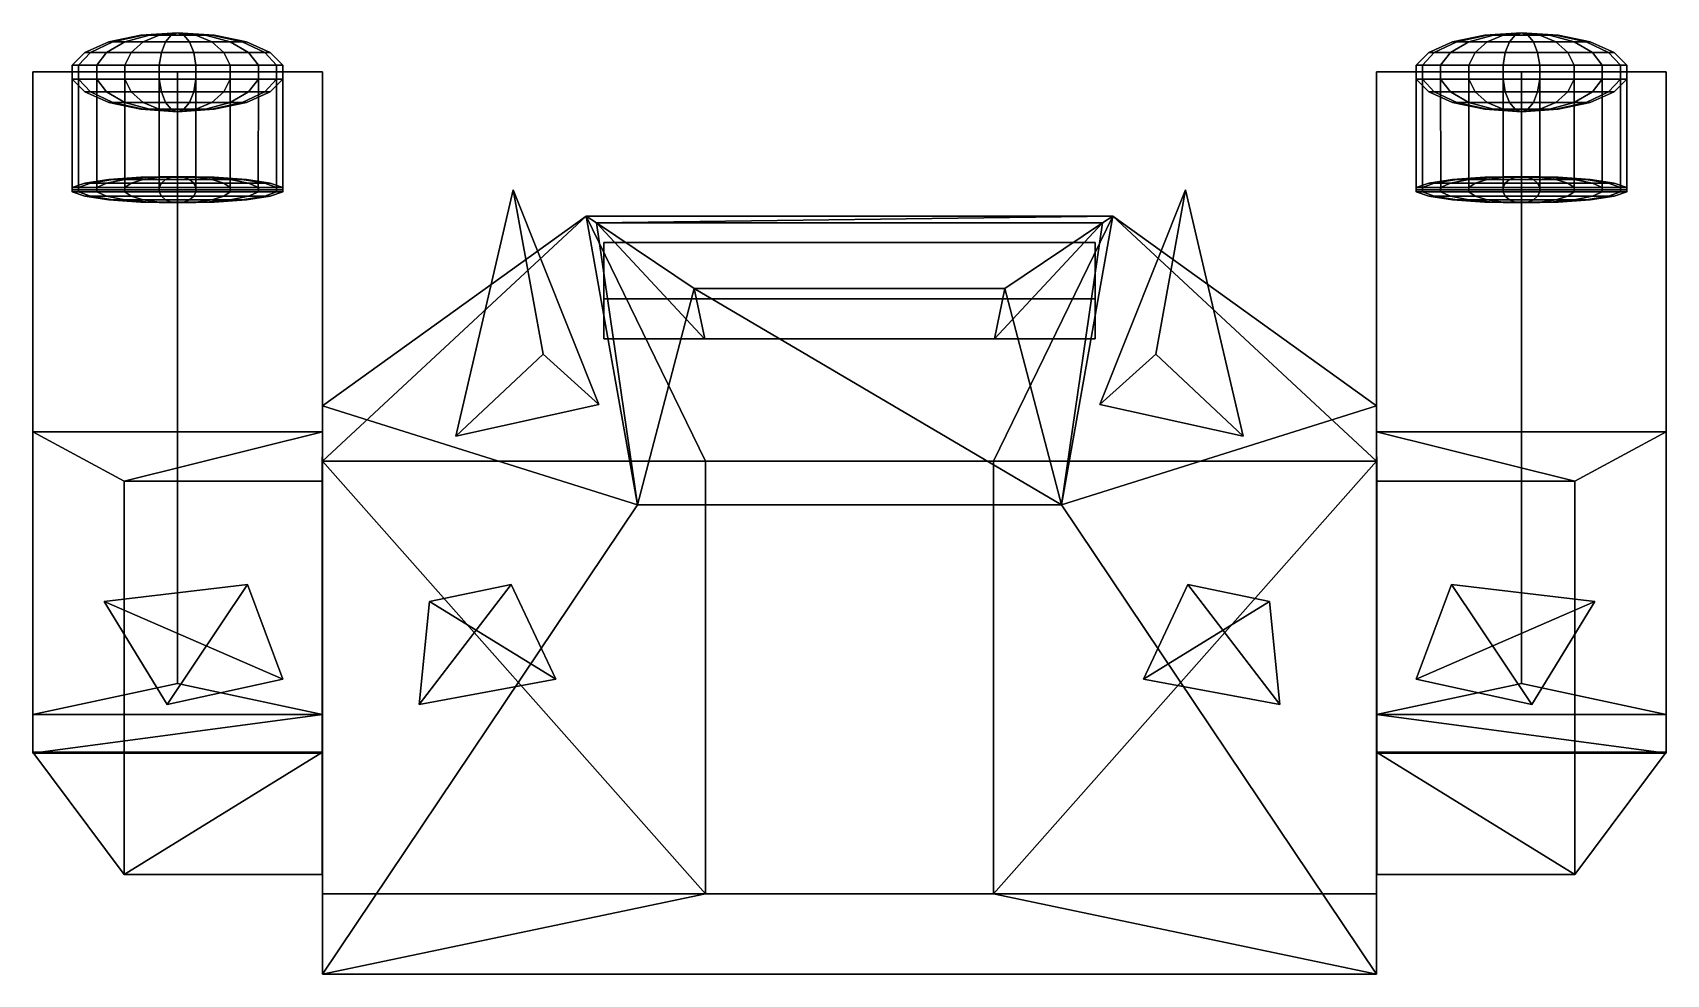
# Model space of a CAD drawing. Extents: x -7.2 to 7.2, y -3.4 to 5.
import ezdxf

# ---------------------------------------------------------------- set-up
doc = ezdxf.new("R2010")
doc.units = 0
for name, color, linetype in [('Cube', 15, 'CONTINUOUS'), ('Cube3', 15, 'CONTINUOUS'), ('Cube3001', 15, 'CONTINUOUS'), ('Cube4', 15, 'CONTINUOUS'), ('Cylinder1', 15, 'CONTINUOUS'), ('Cylinder1001', 15, 'CONTINUOUS'), ('NoName14', 15, 'CONTINUOUS'), ('NoName6', 15, 'CONTINUOUS'), ('NoName6001', 15, 'CONTINUOUS'), ('NoName6002', 15, 'CONTINUOUS'), ('NoName8', 15, 'CONTINUOUS'), ('NoName9', 15, 'CONTINUOUS'), ('Sphere', 15, 'CONTINUOUS'), ('Sphere001', 15, 'CONTINUOUS'), ('Sphere1', 15, 'CONTINUOUS'), ('Sphere1001', 15, 'CONTINUOUS')]:
    doc.layers.add(name, color=color, linetype=linetype)

msp = doc.modelspace()

# ---------------------------------------------------------------- linework, layer by layer
at = {"layer": 'Cube', "color": 0}
for points in [[(-2.179753, 2.274358, -0.951442), (-2.179745, 2.628511, -0.951443), (-2.179745, 3.12853, -0.187857), (-2.179741, 2.274362, -0.187877)], [(2.179744, 3.12853, -0.187857), (2.179744, 2.274358, -0.187877), (-2.179741, 2.274362, -0.187877), (-2.179745, 3.12853, -0.187857)], [(2.179744, 2.628511, -0.951443), (2.179743, 2.274358, -0.951444), (2.179744, 2.274358, -0.187877), (2.179744, 3.12853, -0.187857)], [(-2.179745, 2.628511, -0.951443), (-2.179753, 2.274358, -0.951442), (2.179743, 2.274358, -0.951444), (2.179744, 2.628511, -0.951443)], [(2.179743, 2.274358, -0.951444), (-2.179753, 2.274358, -0.951442), (-2.179741, 2.274362, -0.187877), (2.179744, 2.274358, -0.187877)]]:
    msp.add_3dface(points, dxfattribs=at)
at = {"layer": 'Cube', "color": 1}
msp.add_3dface([(-2.179745, 2.628511, -0.951443), (2.179744, 2.628511, -0.951443), (2.179744, 3.12853, -0.187857), (-2.179745, 3.12853, -0.187857)], dxfattribs=at)
at = {"layer": 'Cube3', "color": 0}
for points in [[(4.676257, -1.394072, -2.080646), (7.24563, -1.393968, -2.080181), (7.245798, 1.449819, -2.080224), (4.67651, 1.44974, -2.080481)], [(4.676257, -1.394072, -2.080646), (4.67651, 1.44974, -2.080481), (4.676975, 1.011901, 2.735679), (4.676845, -2.47819, 2.7358)], [(6.43453, 1.011914, 1.260917), (4.67651, 1.44974, -2.080481), (7.245798, 1.449819, -2.080224)], [(4.67651, 1.44974, -2.080481), (6.43453, 1.011914, 1.260917), (4.676975, 1.011901, 2.735679)], [(7.245798, 1.449819, -2.080224), (7.24563, -1.393968, -2.080181), (6.434439, -2.478191, 1.260971), (6.43453, 1.011914, 1.260917)], [(4.676975, 1.011901, 2.735679), (6.43453, 1.011914, 1.260917), (6.434439, -2.478191, 1.260971), (4.676845, -2.47819, 2.7358)], [(6.434439, -2.478191, 1.260971), (7.24563, -1.393968, -2.080181), (4.676257, -1.394072, -2.080646)], [(4.676257, -1.394072, -2.080646), (4.676845, -2.47819, 2.7358), (6.434439, -2.478191, 1.260971)]]:
    msp.add_3dface(points, dxfattribs=at)
at = {"layer": 'Cube3001', "color": 0}
for points in [[(-4.676505, 1.44974, -2.080486), (-7.245792, 1.449819, -2.080224), (-7.245625, -1.393969, -2.080181), (-4.676252, -1.394072, -2.080651)], [(-7.245792, 1.449819, -2.080224), (-4.676505, 1.44974, -2.080486), (-6.434531, 1.011914, 1.260916)], [(-6.434531, 1.011914, 1.260916), (-6.434441, -2.478191, 1.260969), (-7.245625, -1.393969, -2.080181), (-7.245792, 1.449819, -2.080224)], [(-4.676979, 1.011902, 2.735674), (-6.434531, 1.011914, 1.260916), (-4.676505, 1.44974, -2.080486)], [(-4.67685, -2.478189, 2.735794), (-4.676979, 1.011902, 2.735674), (-4.676505, 1.44974, -2.080486), (-4.676252, -1.394072, -2.080651)], [(-4.67685, -2.478189, 2.735794), (-6.434441, -2.478191, 1.260969), (-6.434531, 1.011914, 1.260916), (-4.676979, 1.011902, 2.735674)], [(-4.676252, -1.394072, -2.080651), (-7.245625, -1.393969, -2.080181), (-6.434441, -2.478191, 1.260969)], [(-6.434441, -2.478191, 1.260969), (-4.67685, -2.478189, 2.735794), (-4.676252, -1.394072, -2.080651)]]:
    msp.add_3dface(points, dxfattribs=at)
at = {"layer": 'Cube4', "color": 1}
for points in [[(-1.879326, 0.801752, -3.861504), (-2.33747, 3.36362, -0.046753), (-4.674941, 1.680641, -0.046753)], [(-2.33747, 3.36362, -0.046753), (-1.276259, 1.189773, 3.861497), (-4.674941, 1.189773, 2.739512)], [(-4.674941, 1.189773, 2.739512), (-4.674941, 1.680641, -0.046753), (-2.33747, 3.36362, -0.046753)], [(-2.33747, 3.36362, -0.046753), (2.33747, 3.36362, -0.046753), (1.276259, 1.189773, 3.861498), (-1.276259, 1.189773, 3.861497)], [(4.674941, 1.189773, 2.739512), (1.276259, 1.189773, 3.861498), (2.33747, 3.36362, -0.046753)], [(-1.276259, 1.189773, 3.861497), (1.276259, 1.189773, 3.861498), (1.276259, -2.648354, 3.861498), (-1.276259, -2.648354, 3.861498)], [(4.674941, -2.648354, 2.127095), (1.276259, -2.648354, 3.861498), (4.674941, 1.189773, 2.739512)], [(1.276259, 1.189773, 3.861498), (4.674941, 1.189773, 2.739512), (1.276259, -2.648354, 3.861498)]]:
    msp.add_3dface(points, dxfattribs=at)
at = {"layer": 'Cube4', "color": 0}
for points in [[(-2.33747, 3.36362, -0.046753), (-1.879326, 0.801752, -3.861504), (-2.243971, 3.30296, -0.137078)], [(-2.33747, 3.36362, -0.046753), (-2.243971, 3.30296, -0.137078), (2.33747, 3.36362, -0.046753)], [(-2.243971, 3.30296, -0.137078), (2.24403, 3.302959, -0.137079), (2.33747, 3.36362, -0.046753)], [(1.879326, 0.801752, -3.861504), (4.674941, 1.680641, -0.046753), (2.33747, 3.36362, -0.046753)], [(1.879326, 0.801752, -3.861504), (2.33747, 3.36362, -0.046753), (2.24403, 3.302959, -0.137079)], [(2.33747, 3.36362, -0.046753), (4.674941, 1.680641, -0.046753), (4.674941, 1.189773, 2.739512)], [(-2.243971, 3.30296, -0.137078), (-1.879326, 0.801752, -3.861504), (-1.379108, 2.721941, -1.002246)], [(1.379108, 2.721944, -1.002241), (1.879326, 0.801752, -3.861504), (2.24403, 3.302959, -0.137079)], [(-1.879326, 0.801752, -3.861504), (1.879326, 0.801752, -3.861504), (-1.379108, 2.721941, -1.002246)], [(-1.379108, 2.721941, -1.002246), (1.879326, 0.801752, -3.861504), (1.379108, 2.721944, -1.002241)], [(-4.674941, 1.189773, 2.739512), (-4.674941, -2.648354, 2.127095), (-4.674941, -3.36362, -0.490872), (-4.674941, 1.680641, -0.046753)], [(-4.674941, 1.680641, -0.046753), (-4.674941, -3.36362, -0.490872), (-1.879326, 0.801752, -3.861504)], [(4.674941, -3.36362, -0.490872), (4.674941, 1.680641, -0.046753), (1.879326, 0.801752, -3.861504)], [(4.674941, 1.189773, 2.739512), (4.674941, 1.680641, -0.046753), (4.674941, -3.36362, -0.490872), (4.674941, -2.648354, 2.127095)], [(-4.674941, -2.648354, 2.127095), (-4.674941, 1.189773, 2.739512), (-1.276259, -2.648354, 3.861498)], [(-1.276259, 1.189773, 3.861497), (-1.276259, -2.648354, 3.861498), (-4.674941, 1.189773, 2.739512)], [(-1.879326, 0.801752, -3.861504), (-4.674941, -3.36362, -0.490872), (4.674941, -3.36362, -0.490872), (1.879326, 0.801752, -3.861504)], [(1.276259, -2.648354, 3.861498), (4.674941, -3.36362, -0.490872), (-4.674941, -3.36362, -0.490872), (-1.276259, -2.648354, 3.861498)], [(-4.674941, -2.648354, 2.127095), (-1.276259, -2.648354, 3.861498), (-4.674941, -3.36362, -0.490872)], [(4.674941, -2.648354, 2.127095), (4.674941, -3.36362, -0.490872), (1.276259, -2.648354, 3.861498)]]:
    msp.add_3dface(points, dxfattribs=at)
at = {"layer": 'Cube4', "color": 2}
for points in [[(-1.284497, 2.274359, -0.681054), (-1.285609, 2.274349, -0.570348), (-2.243971, 3.30296, -0.137078), (-1.379108, 2.721941, -1.002246)], [(-1.285609, 2.274349, -0.570348), (1.285609, 2.274335, -0.568578), (2.24403, 3.302959, -0.137079), (-2.243971, 3.30296, -0.137078)], [(1.285609, 2.274335, -0.568578), (1.284929, 2.274354, -0.681051), (1.379108, 2.721944, -1.002241), (2.24403, 3.302959, -0.137079)], [(1.284929, 2.274354, -0.681051), (-1.284497, 2.274359, -0.681054), (-1.379108, 2.721941, -1.002246), (1.379108, 2.721944, -1.002241)], [(1.285609, 2.274335, -0.568578), (-1.285609, 2.274349, -0.570348), (-1.284497, 2.274359, -0.681054), (1.284929, 2.274354, -0.681051)]]:
    msp.add_3dface(points, dxfattribs=at)
at = {"layer": 'Cylinder1', "color": 0}
for points in [[(5.493056, 4.641663, -2.380122), (5.798192, 4.641664, -2.267349), (4.674942, 4.641664, -2.080333)], [(5.244308, 4.641661, -2.592066), (5.493056, 4.641663, -2.380122), (4.674942, 4.641664, -2.080333)], [(5.081949, 4.641658, -2.877618), (5.244308, 4.641661, -2.592066), (4.674942, 4.641664, -2.080333)], [(5.025562, 4.641655, -3.202336), (5.081949, 4.641658, -2.877618), (4.674942, 4.641664, -2.080333)], [(4.674946, 4.641657, -3.607018), (5.025562, 4.641655, -3.202336), (4.674942, 4.641664, -2.080333)], [(6.12291, 4.641664, -2.267349), (4.674942, 4.641664, -2.080333), (5.798192, 4.641664, -2.267349)], [(7.246159, 4.641664, -2.080334), (4.674942, 4.641664, -2.080333), (6.12291, 4.641664, -2.267349)], [(4.674946, 4.641657, -3.607018), (4.674942, 4.641664, -2.080333), (4.674948, -1.400145, -2.080335), (4.674954, -1.057434, -3.261954)], [(4.674942, 4.641664, -2.080333), (7.246159, 4.641664, -2.080334), (7.246169, -1.400145, -2.080342), (4.674948, -1.400145, -2.080335)], [(5.960584, 4.641635, -4.633103), (4.674946, 4.641657, -3.607018), (4.674954, -1.057434, -3.261954), (5.960664, -0.782632, -4.209438)], [(5.081949, 4.641653, -3.527054), (5.025562, 4.641655, -3.202336), (4.674946, 4.641657, -3.607018)], [(5.244308, 4.64165, -3.812606), (5.081949, 4.641653, -3.527054), (4.674946, 4.641657, -3.607018)], [(5.493056, 4.641648, -4.024551), (5.244308, 4.64165, -3.812606), (4.674946, 4.641657, -3.607018)], [(5.960584, 4.641635, -4.633103), (5.493056, 4.641648, -4.024551), (4.674946, 4.641657, -3.607018)], [(5.960584, 4.641635, -4.633103), (5.798192, 4.641647, -4.137324), (5.493056, 4.641648, -4.024551)], [(5.960584, 4.641635, -4.633103), (6.12291, 4.641647, -4.137324), (5.798192, 4.641647, -4.137324)], [(7.24617, 4.641657, -3.60703), (5.960584, 4.641635, -4.633103), (5.960664, -0.782632, -4.209438), (7.24617, -1.057579, -3.261462)], [(5.960584, 4.641635, -4.633103), (7.24617, 4.641657, -3.60703), (6.428044, 4.641648, -4.024551)], [(5.960584, 4.641635, -4.633103), (6.428044, 4.641648, -4.024551), (6.12291, 4.641647, -4.137324)], [(6.428045, 4.641663, -2.380122), (7.246159, 4.641664, -2.080334), (6.12291, 4.641664, -2.267349)], [(6.428044, 4.641648, -4.024551), (7.24617, 4.641657, -3.60703), (6.676793, 4.64165, -3.812607)], [(6.676793, 4.641661, -2.592067), (7.246159, 4.641664, -2.080334), (6.428045, 4.641663, -2.380122)], [(6.839152, 4.641658, -2.877619), (7.246159, 4.641664, -2.080334), (6.676793, 4.641661, -2.592067)], [(6.676793, 4.64165, -3.812607), (7.24617, 4.641657, -3.60703), (6.839152, 4.641653, -3.527055)], [(6.895539, 4.641655, -3.202337), (7.246159, 4.641664, -2.080334), (6.839152, 4.641658, -2.877619)], [(6.839152, 4.641653, -3.527055), (7.246159, 4.641664, -2.080334), (6.895539, 4.641655, -3.202337)], [(7.24617, 4.641657, -3.60703), (7.246159, 4.641664, -2.080334), (6.839152, 4.641653, -3.527055)], [(7.246159, 4.641664, -2.080334), (7.24617, 4.641657, -3.60703), (7.24617, -1.057579, -3.261462), (7.246169, -1.400145, -2.080342)], [(5.025592, 3.597361, -3.20234), (6.676831, 3.597363, -2.592096), (5.081977, 3.597362, -2.877627)], [(6.83919, 3.597362, -2.877647), (6.676831, 3.597363, -2.592096), (5.025592, 3.597361, -3.20234)], [(5.081978, 3.59736, -3.527055), (6.83919, 3.597362, -2.877647), (5.025592, 3.597361, -3.20234)], [(5.081977, 3.597362, -2.877627), (6.428079, 3.597363, -2.380152), (5.244338, 3.597363, -2.592081)], [(6.676831, 3.597363, -2.592096), (6.428079, 3.597363, -2.380152), (5.081977, 3.597362, -2.877627)], [(6.895579, 3.597361, -3.202363), (6.83919, 3.597362, -2.877647), (5.081978, 3.59736, -3.527055)], [(5.24434, 3.597358, -3.812606), (6.895579, 3.597361, -3.202363), (5.081978, 3.59736, -3.527055)], [(5.244338, 3.597363, -2.592081), (6.122944, 3.597363, -2.267376), (5.493087, 3.597363, -2.38014)], [(6.428079, 3.597363, -2.380152), (6.122944, 3.597363, -2.267376), (5.244338, 3.597363, -2.592081)], [(6.839191, 3.59736, -3.527077), (6.895579, 3.597361, -3.202363), (5.24434, 3.597358, -3.812606)], [(5.493088, 3.597358, -4.02455), (6.839191, 3.59736, -3.527077), (5.24434, 3.597358, -3.812606)], [(6.122944, 3.597363, -2.267376), (5.798224, 3.597363, -2.267373), (5.493087, 3.597363, -2.38014)], [(6.676832, 3.597358, -3.812622), (6.839191, 3.59736, -3.527077), (5.493088, 3.597358, -4.02455)], [(5.798226, 3.597358, -4.137327), (6.676832, 3.597358, -3.812622), (5.493088, 3.597358, -4.02455)], [(6.428082, 3.597358, -4.02456), (6.676832, 3.597358, -3.812622), (5.798226, 3.597358, -4.137327)], [(6.122947, 3.597358, -4.137333), (6.428082, 3.597358, -4.02456), (5.798226, 3.597358, -4.137327)], [(5.960664, -0.782632, -4.209438), (4.674954, -1.057434, -3.261954), (7.24617, -1.057579, -3.261462)], [(4.674954, -1.057434, -3.261954), (4.674948, -1.400145, -2.080335), (7.246169, -1.400145, -2.080342)], [(7.24617, -1.057579, -3.261462), (4.674954, -1.057434, -3.261954), (7.246169, -1.400145, -2.080342)]]:
    msp.add_3dface(points, dxfattribs=at)
at = {"layer": 'Cylinder1', "color": 1}
for points in [[(5.025592, 3.597361, -3.20234), (5.081977, 3.597362, -2.877627), (5.081949, 4.641658, -2.877618), (5.025562, 4.641655, -3.202336)], [(5.081978, 3.59736, -3.527055), (5.025592, 3.597361, -3.20234), (5.025562, 4.641655, -3.202336), (5.081949, 4.641653, -3.527054)], [(5.081977, 3.597362, -2.877627), (5.244338, 3.597363, -2.592081), (5.244308, 4.641661, -2.592066), (5.081949, 4.641658, -2.877618)], [(5.24434, 3.597358, -3.812606), (5.081978, 3.59736, -3.527055), (5.081949, 4.641653, -3.527054), (5.244308, 4.64165, -3.812606)], [(5.244338, 3.597363, -2.592081), (5.493087, 3.597363, -2.38014), (5.493056, 4.641663, -2.380122), (5.244308, 4.641661, -2.592066)], [(5.493088, 3.597358, -4.02455), (5.24434, 3.597358, -3.812606), (5.244308, 4.64165, -3.812606), (5.493056, 4.641648, -4.024551)], [(5.493087, 3.597363, -2.38014), (5.798224, 3.597363, -2.267373), (5.798192, 4.641664, -2.267349), (5.493056, 4.641663, -2.380122)], [(5.798226, 3.597358, -4.137327), (5.493088, 3.597358, -4.02455), (5.493056, 4.641648, -4.024551), (5.798192, 4.641647, -4.137324)], [(5.798224, 3.597363, -2.267373), (6.122944, 3.597363, -2.267376), (6.12291, 4.641664, -2.267349), (5.798192, 4.641664, -2.267349)], [(6.122947, 3.597358, -4.137333), (5.798226, 3.597358, -4.137327), (5.798192, 4.641647, -4.137324), (6.12291, 4.641647, -4.137324)], [(6.122944, 3.597363, -2.267376), (6.428079, 3.597363, -2.380152), (6.428045, 4.641663, -2.380122), (6.12291, 4.641664, -2.267349)], [(6.428082, 3.597358, -4.02456), (6.122947, 3.597358, -4.137333), (6.12291, 4.641647, -4.137324), (6.428044, 4.641648, -4.024551)], [(6.676832, 3.597358, -3.812622), (6.428082, 3.597358, -4.02456), (6.428044, 4.641648, -4.024551), (6.676793, 4.64165, -3.812607)], [(6.428079, 3.597363, -2.380152), (6.676831, 3.597363, -2.592096), (6.676793, 4.641661, -2.592067), (6.428045, 4.641663, -2.380122)], [(6.676831, 3.597363, -2.592096), (6.83919, 3.597362, -2.877647), (6.839152, 4.641658, -2.877619), (6.676793, 4.641661, -2.592067)], [(6.839191, 3.59736, -3.527077), (6.676832, 3.597358, -3.812622), (6.676793, 4.64165, -3.812607), (6.839152, 4.641653, -3.527055)], [(6.83919, 3.597362, -2.877647), (6.895579, 3.597361, -3.202363), (6.895539, 4.641655, -3.202337), (6.839152, 4.641658, -2.877619)], [(6.895579, 3.597361, -3.202363), (6.839191, 3.59736, -3.527077), (6.839152, 4.641653, -3.527055), (6.895539, 4.641655, -3.202337)]]:
    msp.add_3dface(points, dxfattribs=at)
at = {"layer": 'Cylinder1001', "color": 0}
for points in [[(-7.24617, -1.400145, -2.080343), (-7.246171, -1.057579, -3.261463), (-7.246171, 4.641655, -3.607031), (-7.24616, 4.641664, -2.080335)], [(-7.246171, 4.641655, -3.607031), (-6.839153, 4.641651, -3.527055), (-7.24616, 4.641664, -2.080335)], [(-7.246171, -1.057579, -3.261463), (-5.960665, -0.782632, -4.209438), (-5.960584, 4.641635, -4.633103), (-7.246171, 4.641655, -3.607031)], [(-6.676794, 4.641649, -3.812607), (-6.839153, 4.641651, -3.527055), (-7.246171, 4.641655, -3.607031)], [(-6.428045, 4.641647, -4.024551), (-6.676794, 4.641649, -3.812607), (-7.246171, 4.641655, -3.607031)], [(-5.960584, 4.641635, -4.633103), (-6.428045, 4.641647, -4.024551), (-7.246171, 4.641655, -3.607031)], [(-4.674948, -1.400145, -2.080336), (-7.24617, -1.400145, -2.080343), (-7.24616, 4.641664, -2.080335), (-4.674942, 4.641664, -2.080333)], [(-7.24616, 4.641664, -2.080335), (-6.12291, 4.641663, -2.267349), (-4.674942, 4.641664, -2.080333)], [(-6.428045, 4.641662, -2.380123), (-6.12291, 4.641663, -2.267349), (-7.24616, 4.641664, -2.080335)], [(-6.676794, 4.64166, -2.592067), (-6.428045, 4.641662, -2.380123), (-7.24616, 4.641664, -2.080335)], [(-6.839153, 4.641657, -2.877619), (-6.676794, 4.64166, -2.592067), (-7.24616, 4.641664, -2.080335)], [(-6.895539, 4.641654, -3.202337), (-6.839153, 4.641657, -2.877619), (-7.24616, 4.641664, -2.080335)], [(-6.839153, 4.641651, -3.527055), (-6.895539, 4.641654, -3.202337), (-7.24616, 4.641664, -2.080335)], [(-5.960584, 4.641635, -4.633103), (-6.12291, 4.641646, -4.137324), (-6.428045, 4.641647, -4.024551)], [(-6.12291, 4.641663, -2.267349), (-5.798192, 4.641663, -2.267349), (-4.674942, 4.641664, -2.080333)], [(-5.960584, 4.641635, -4.633103), (-5.798192, 4.641646, -4.137324), (-6.12291, 4.641646, -4.137324)], [(-5.960665, -0.782632, -4.209438), (-4.674955, -1.057434, -3.261954), (-4.674947, 4.641655, -3.607018), (-5.960584, 4.641635, -4.633103)], [(-5.960584, 4.641635, -4.633103), (-4.674947, 4.641655, -3.607018), (-5.493057, 4.641647, -4.024551)], [(-5.960584, 4.641635, -4.633103), (-5.493057, 4.641647, -4.024551), (-5.798192, 4.641646, -4.137324)], [(-5.493057, 4.641662, -2.380122), (-4.674942, 4.641664, -2.080333), (-5.798192, 4.641663, -2.267349)], [(-5.244308, 4.64166, -2.592066), (-4.674942, 4.641664, -2.080333), (-5.493057, 4.641662, -2.380122)], [(-5.493057, 4.641647, -4.024551), (-4.674947, 4.641655, -3.607018), (-5.244308, 4.641649, -3.812606)], [(-5.08195, 4.641658, -2.877618), (-4.674942, 4.641664, -2.080333), (-5.244308, 4.64166, -2.592066)], [(-5.244308, 4.641649, -3.812606), (-4.674947, 4.641655, -3.607018), (-5.08195, 4.641651, -3.527054)], [(-5.025563, 4.641654, -3.202336), (-4.674942, 4.641664, -2.080333), (-5.08195, 4.641658, -2.877618)], [(-5.08195, 4.641651, -3.527054), (-4.674947, 4.641655, -3.607018), (-5.025563, 4.641654, -3.202336)], [(-4.674947, 4.641655, -3.607018), (-4.674942, 4.641664, -2.080333), (-5.025563, 4.641654, -3.202336)], [(-4.674955, -1.057434, -3.261954), (-4.674948, -1.400145, -2.080336), (-4.674942, 4.641664, -2.080333), (-4.674947, 4.641655, -3.607018)], [(-6.89558, 3.597361, -3.202363), (-5.081978, 3.597359, -3.527055), (-6.839191, 3.597361, -2.877648)], [(-5.244341, 3.597358, -3.812606), (-5.081978, 3.597359, -3.527055), (-6.89558, 3.597361, -3.202363)], [(-6.839192, 3.597359, -3.527077), (-5.244341, 3.597358, -3.812606), (-6.89558, 3.597361, -3.202363)], [(-5.493089, 3.597358, -4.02455), (-5.244341, 3.597358, -3.812606), (-6.839192, 3.597359, -3.527077)], [(-6.676833, 3.597358, -3.812622), (-5.493089, 3.597358, -4.02455), (-6.839192, 3.597359, -3.527077)], [(-6.839191, 3.597361, -2.877648), (-5.025593, 3.597361, -3.20234), (-6.676832, 3.597362, -2.592097)], [(-5.081978, 3.597359, -3.527055), (-5.025593, 3.597361, -3.20234), (-6.839191, 3.597361, -2.877648)], [(-5.798227, 3.597357, -4.137327), (-5.493089, 3.597358, -4.02455), (-6.676833, 3.597358, -3.812622)], [(-6.428083, 3.597358, -4.02456), (-5.798227, 3.597357, -4.137327), (-6.676833, 3.597358, -3.812622)], [(-6.676832, 3.597362, -2.592097), (-5.081977, 3.597361, -2.877627), (-6.42808, 3.597362, -2.380152)], [(-5.025593, 3.597361, -3.20234), (-5.081977, 3.597361, -2.877627), (-6.676832, 3.597362, -2.592097)], [(-6.122948, 3.597357, -4.137333), (-5.798227, 3.597357, -4.137327), (-6.428083, 3.597358, -4.02456)], [(-6.42808, 3.597362, -2.380152), (-5.244339, 3.597362, -2.592081), (-6.122944, 3.597362, -2.267377)], [(-5.081977, 3.597361, -2.877627), (-5.244339, 3.597362, -2.592081), (-6.42808, 3.597362, -2.380152)], [(-6.122944, 3.597362, -2.267377), (-5.493087, 3.597362, -2.38014), (-5.798224, 3.597362, -2.267374)], [(-5.244339, 3.597362, -2.592081), (-5.493087, 3.597362, -2.38014), (-6.122944, 3.597362, -2.267377)], [(-5.960665, -0.782632, -4.209438), (-7.246171, -1.057579, -3.261463), (-4.674955, -1.057434, -3.261954)], [(-7.246171, -1.057579, -3.261463), (-7.24617, -1.400145, -2.080343), (-4.674955, -1.057434, -3.261954)], [(-4.674955, -1.057434, -3.261954), (-7.24617, -1.400145, -2.080343), (-4.674948, -1.400145, -2.080336)]]:
    msp.add_3dface(points, dxfattribs=at)
at = {"layer": 'Cylinder1001', "color": 1}
for points in [[(-6.839153, 4.641657, -2.877619), (-6.895539, 4.641654, -3.202337), (-6.89558, 3.597361, -3.202363), (-6.839191, 3.597361, -2.877648)], [(-6.895539, 4.641654, -3.202337), (-6.839153, 4.641651, -3.527055), (-6.839192, 3.597359, -3.527077), (-6.89558, 3.597361, -3.202363)], [(-6.839153, 4.641651, -3.527055), (-6.676794, 4.641649, -3.812607), (-6.676833, 3.597358, -3.812622), (-6.839192, 3.597359, -3.527077)], [(-6.676794, 4.64166, -2.592067), (-6.839153, 4.641657, -2.877619), (-6.839191, 3.597361, -2.877648), (-6.676832, 3.597362, -2.592097)], [(-6.676794, 4.641649, -3.812607), (-6.428045, 4.641647, -4.024551), (-6.428083, 3.597358, -4.02456), (-6.676833, 3.597358, -3.812622)], [(-6.428045, 4.641662, -2.380123), (-6.676794, 4.64166, -2.592067), (-6.676832, 3.597362, -2.592097), (-6.42808, 3.597362, -2.380152)], [(-6.428045, 4.641647, -4.024551), (-6.12291, 4.641646, -4.137324), (-6.122948, 3.597357, -4.137333), (-6.428083, 3.597358, -4.02456)], [(-6.12291, 4.641663, -2.267349), (-6.428045, 4.641662, -2.380123), (-6.42808, 3.597362, -2.380152), (-6.122944, 3.597362, -2.267377)], [(-6.12291, 4.641646, -4.137324), (-5.798192, 4.641646, -4.137324), (-5.798227, 3.597357, -4.137327), (-6.122948, 3.597357, -4.137333)], [(-5.798192, 4.641663, -2.267349), (-6.12291, 4.641663, -2.267349), (-6.122944, 3.597362, -2.267377), (-5.798224, 3.597362, -2.267374)], [(-5.798192, 4.641646, -4.137324), (-5.493057, 4.641647, -4.024551), (-5.493089, 3.597358, -4.02455), (-5.798227, 3.597357, -4.137327)], [(-5.493057, 4.641662, -2.380122), (-5.798192, 4.641663, -2.267349), (-5.798224, 3.597362, -2.267374), (-5.493087, 3.597362, -2.38014)], [(-5.493057, 4.641647, -4.024551), (-5.244308, 4.641649, -3.812606), (-5.244341, 3.597358, -3.812606), (-5.493089, 3.597358, -4.02455)], [(-5.244308, 4.64166, -2.592066), (-5.493057, 4.641662, -2.380122), (-5.493087, 3.597362, -2.38014), (-5.244339, 3.597362, -2.592081)], [(-5.244308, 4.641649, -3.812606), (-5.08195, 4.641651, -3.527054), (-5.081978, 3.597359, -3.527055), (-5.244341, 3.597358, -3.812606)], [(-5.08195, 4.641658, -2.877618), (-5.244308, 4.64166, -2.592066), (-5.244339, 3.597362, -2.592081), (-5.081977, 3.597361, -2.877627)], [(-5.08195, 4.641651, -3.527054), (-5.025563, 4.641654, -3.202336), (-5.025593, 3.597361, -3.20234), (-5.081978, 3.597359, -3.527055)], [(-5.025563, 4.641654, -3.202336), (-5.08195, 4.641658, -2.877618), (-5.081977, 3.597361, -2.877627), (-5.025593, 3.597361, -3.20234)]]:
    msp.add_3dface(points, dxfattribs=at)
at = {"layer": 'NoName14', "color": 0}
for points in [[(2.981389, 3.597138, 3.137372), (2.716722, 2.139206, 1.712614), (2.220894, 1.692305, 2.503577)], [(2.220894, 1.692305, 2.503577), (3.491824, 1.41069, 2.486562), (2.981389, 3.597138, 3.137372)], [(3.491824, 1.41069, 2.486562), (2.716722, 2.139206, 1.712614), (2.981389, 3.597138, 3.137372)], [(2.220894, 1.692305, 2.503577), (2.716722, 2.139206, 1.712614), (3.491824, 1.41069, 2.486562)]]:
    msp.add_3dface(points, dxfattribs=at)
at = {"layer": 'NoName6', "color": 0}
for points in [[(2.606905, -0.745245, 3.348154), (3.002064, 0.094418, 3.142488), (3.817766, -0.968381, 2.921973)], [(3.725978, -0.056921, 5.072653), (3.002064, 0.094418, 3.142488), (2.606905, -0.745245, 3.348154)], [(3.817766, -0.968381, 2.921973), (3.002064, 0.094418, 3.142488), (3.725978, -0.056921, 5.072653)], [(2.606905, -0.745245, 3.348154), (3.817766, -0.968381, 2.921973), (3.725978, -0.056921, 5.072653)]]:
    msp.add_3dface(points, dxfattribs=at)
at = {"layer": 'NoName6001', "color": 0}
for points in [[(5.026103, -0.745245, 2.331376), (5.341109, 0.094418, 2.016384), (6.052721, -0.968381, 1.560746)], [(6.612027, -0.056921, 3.639453), (5.341109, 0.094418, 2.016384), (5.026103, -0.745245, 2.331376)], [(6.052721, -0.968381, 1.560746), (5.341109, 0.094418, 2.016384), (6.612027, -0.056921, 3.639453)], [(5.026103, -0.745245, 2.331376), (6.052721, -0.968381, 1.560746), (6.612027, -0.056921, 3.639453)]]:
    msp.add_3dface(points, dxfattribs=at)
at = {"layer": 'NoName6002', "color": 0}
for points in [[(-5.026105, -0.745248, 2.331375), (-5.341112, 0.094416, 2.016383), (-6.61203, -0.056923, 3.639452)], [(-6.61203, -0.056923, 3.639452), (-5.341112, 0.094416, 2.016383), (-6.052723, -0.968384, 1.560745)], [(-6.052723, -0.968384, 1.560745), (-5.341112, 0.094416, 2.016383), (-5.026105, -0.745248, 2.331375)], [(-6.61203, -0.056923, 3.639452), (-6.052723, -0.968384, 1.560745), (-5.026105, -0.745248, 2.331375)]]:
    msp.add_3dface(points, dxfattribs=at)
at = {"layer": 'NoName8', "color": 0}
for points in [[(-3.817267, -0.968385, 2.921983), (-3.001561, 0.094416, 3.142486), (-2.606398, -0.745248, 3.348145)], [(-3.725444, -0.056923, 5.072664), (-3.001561, 0.094416, 3.142486), (-3.817267, -0.968385, 2.921983)], [(-2.606398, -0.745248, 3.348145), (-3.001561, 0.094416, 3.142486), (-3.725444, -0.056923, 5.072664)], [(-3.725444, -0.056923, 5.072664), (-3.817267, -0.968385, 2.921983), (-2.606398, -0.745248, 3.348145)]]:
    msp.add_3dface(points, dxfattribs=at)
at = {"layer": 'NoName9', "color": 0}
for points in [[(-2.9832, 3.597141, 3.137369), (-2.718533, 2.139209, 1.71261), (-3.493635, 1.410695, 2.486558)], [(-2.9832, 3.597141, 3.137369), (-3.493635, 1.410695, 2.486558), (-2.222704, 1.692309, 2.503573)], [(-2.222704, 1.692309, 2.503573), (-2.718533, 2.139209, 1.71261), (-2.9832, 3.597141, 3.137369)], [(-3.493635, 1.410695, 2.486558), (-2.718533, 2.139209, 1.71261), (-2.222704, 1.692309, 2.503573)]]:
    msp.add_3dface(points, dxfattribs=at)
at = {"layer": 'Sphere', "color": 0}
for points in [[(5.187921, 3.655805, -3.48789), (5.138335, 3.655805, -3.202338), (5.025562, 3.617663, -3.202338), (5.081949, 3.617663, -3.527056)], [(5.138335, 3.655805, -3.202338), (5.187921, 3.655805, -2.916785), (5.081949, 3.617663, -2.87762), (5.025562, 3.617663, -3.202338)], [(5.330697, 3.655805, -3.739), (5.187921, 3.655805, -3.48789), (5.081949, 3.617663, -3.527056), (5.244308, 3.617663, -3.812608)], [(5.187921, 3.655805, -2.916785), (5.330697, 3.655805, -2.665675), (5.244308, 3.617663, -2.592067), (5.081949, 3.617663, -2.87762)], [(5.387084, 3.686898, -3.414282), (5.35028, 3.686898, -3.202338), (5.138335, 3.655805, -3.202338), (5.187921, 3.655805, -3.48789)], [(5.35028, 3.686898, -3.202338), (5.387084, 3.686898, -2.990393), (5.187921, 3.655805, -2.916785), (5.138335, 3.655805, -3.202338)], [(5.493056, 3.686898, -3.600663), (5.387084, 3.686898, -3.414282), (5.187921, 3.655805, -3.48789), (5.330697, 3.655805, -3.739)], [(5.387084, 3.686898, -2.990393), (5.493056, 3.686898, -2.804012), (5.330697, 3.655805, -2.665675), (5.187921, 3.655805, -2.916785)], [(5.549443, 3.655805, -3.925381), (5.330697, 3.655805, -3.739), (5.244308, 3.617663, -3.812608), (5.493056, 3.617663, -4.024552)], [(5.330697, 3.655805, -2.665675), (5.549443, 3.655805, -2.479294), (5.493056, 3.617663, -2.380123), (5.244308, 3.617663, -2.592067)], [(5.655415, 3.686898, -3.739), (5.493056, 3.686898, -3.600663), (5.330697, 3.655805, -3.739), (5.549443, 3.655805, -3.925381)], [(5.493056, 3.686898, -2.804012), (5.655415, 3.686898, -2.665675), (5.549443, 3.655805, -2.479294), (5.330697, 3.655805, -2.665675)], [(5.655415, 3.707193, -3.315111), (5.635832, 3.707193, -3.202338), (5.35028, 3.686898, -3.202338), (5.387084, 3.686898, -3.414282)], [(5.635832, 3.707193, -3.202338), (5.655415, 3.707193, -3.089564), (5.387084, 3.686898, -2.990393), (5.35028, 3.686898, -3.202338)], [(5.711802, 3.707193, -3.414282), (5.655415, 3.707193, -3.315111), (5.387084, 3.686898, -3.414282), (5.493056, 3.686898, -3.600663)], [(5.655415, 3.707193, -3.089564), (5.711802, 3.707193, -2.990393), (5.493056, 3.686898, -2.804012), (5.387084, 3.686898, -2.990393)], [(5.798191, 3.707193, -3.48789), (5.711802, 3.707193, -3.414282), (5.493056, 3.686898, -3.600663), (5.655415, 3.686898, -3.739)], [(5.711802, 3.707193, -2.990393), (5.798191, 3.707193, -2.916785), (5.655415, 3.686898, -2.665675), (5.493056, 3.686898, -2.804012)], [(5.817774, 3.655805, -4.024552), (5.549443, 3.655805, -3.925381), (5.493056, 3.617663, -4.024552), (5.798191, 3.617663, -4.137326)], [(5.549443, 3.655805, -2.479294), (5.817774, 3.655805, -2.380123), (5.798191, 3.617663, -2.267349), (5.493056, 3.617663, -2.380123)], [(5.854578, 3.686898, -3.812608), (5.655415, 3.686898, -3.739), (5.549443, 3.655805, -3.925381), (5.817774, 3.655805, -4.024552)], [(5.655415, 3.686898, -2.665675), (5.854578, 3.686898, -2.592067), (5.817774, 3.655805, -2.380123), (5.549443, 3.655805, -2.479294)], [(5.96055, 3.714241, -3.202338), (5.635832, 3.707193, -3.202338), (5.655415, 3.707193, -3.315111)], [(5.96055, 3.714241, -3.202338), (5.655415, 3.707193, -3.089564), (5.635832, 3.707193, -3.202338)], [(5.96055, 3.714241, -3.202338), (5.655415, 3.707193, -3.315111), (5.711802, 3.707193, -3.414282)], [(5.96055, 3.714241, -3.202338), (5.711802, 3.707193, -2.990393), (5.655415, 3.707193, -3.089564)], [(5.904163, 3.707193, -3.527056), (5.798191, 3.707193, -3.48789), (5.655415, 3.686898, -3.739), (5.854578, 3.686898, -3.812608)], [(5.798191, 3.707193, -2.916785), (5.904163, 3.707193, -2.87762), (5.854578, 3.686898, -2.592067), (5.655415, 3.686898, -2.665675)], [(5.96055, 3.714241, -3.202338), (5.711802, 3.707193, -3.414282), (5.798191, 3.707193, -3.48789)], [(5.96055, 3.714241, -3.202338), (5.798191, 3.707193, -2.916785), (5.711802, 3.707193, -2.990393)], [(5.96055, 3.714241, -3.202338), (5.798191, 3.707193, -3.48789), (5.904163, 3.707193, -3.527056)], [(5.96055, 3.714241, -3.202338), (5.904163, 3.707193, -2.87762), (5.798191, 3.707193, -2.916785)], [(6.103326, 3.655805, -4.024552), (5.817774, 3.655805, -4.024552), (5.798191, 3.617663, -4.137326), (6.122909, 3.617663, -4.137326)], [(5.817774, 3.655805, -2.380123), (6.103326, 3.655805, -2.380123), (6.122909, 3.617663, -2.267349), (5.798191, 3.617663, -2.267349)], [(6.066522, 3.686898, -3.812608), (5.854578, 3.686898, -3.812608), (5.817774, 3.655805, -4.024552), (6.103326, 3.655805, -4.024552)], [(5.854578, 3.686898, -2.592067), (6.066522, 3.686898, -2.592067), (6.103326, 3.655805, -2.380123), (5.817774, 3.655805, -2.380123)], [(6.016936, 3.707193, -3.527056), (5.904163, 3.707193, -3.527056), (5.854578, 3.686898, -3.812608), (6.066522, 3.686898, -3.812608)], [(5.904163, 3.707193, -2.87762), (6.016936, 3.707193, -2.87762), (6.066522, 3.686898, -2.592067), (5.854578, 3.686898, -2.592067)], [(5.96055, 3.714241, -3.202338), (5.904163, 3.707193, -3.527056), (6.016936, 3.707193, -3.527056)], [(5.96055, 3.714241, -3.202338), (6.016936, 3.707193, -2.87762), (5.904163, 3.707193, -2.87762)], [(5.96055, 3.714241, -3.202338), (6.265685, 3.707193, -3.315111), (6.285268, 3.707193, -3.202338)], [(5.96055, 3.714241, -3.202338), (6.209298, 3.707193, -3.414282), (6.265685, 3.707193, -3.315111)], [(5.96055, 3.714241, -3.202338), (6.122909, 3.707193, -3.48789), (6.209298, 3.707193, -3.414282)], [(5.96055, 3.714241, -3.202338), (6.016936, 3.707193, -3.527056), (6.122909, 3.707193, -3.48789)], [(5.96055, 3.714241, -3.202338), (6.122909, 3.707193, -2.916785), (6.016936, 3.707193, -2.87762)], [(5.96055, 3.714241, -3.202338), (6.209298, 3.707193, -2.990393), (6.122909, 3.707193, -2.916785)], [(5.96055, 3.714241, -3.202338), (6.265685, 3.707193, -3.089564), (6.209298, 3.707193, -2.990393)], [(5.96055, 3.714241, -3.202338), (6.285268, 3.707193, -3.202338), (6.265685, 3.707193, -3.089564)], [(6.122909, 3.707193, -3.48789), (6.016936, 3.707193, -3.527056), (6.066522, 3.686898, -3.812608), (6.265685, 3.686898, -3.739)], [(6.016936, 3.707193, -2.87762), (6.122909, 3.707193, -2.916785), (6.265685, 3.686898, -2.665675), (6.066522, 3.686898, -2.592067)], [(6.265685, 3.686898, -3.739), (6.066522, 3.686898, -3.812608), (6.103326, 3.655805, -4.024552), (6.371657, 3.655805, -3.925381)], [(6.066522, 3.686898, -2.592067), (6.265685, 3.686898, -2.665675), (6.371657, 3.655805, -2.479294), (6.103326, 3.655805, -2.380123)], [(6.371657, 3.655805, -3.925381), (6.103326, 3.655805, -4.024552), (6.122909, 3.617663, -4.137326), (6.428044, 3.617663, -4.024552)], [(6.103326, 3.655805, -2.380123), (6.371657, 3.655805, -2.479294), (6.428044, 3.617663, -2.380123), (6.122909, 3.617663, -2.267349)], [(6.209298, 3.707193, -3.414282), (6.122909, 3.707193, -3.48789), (6.265685, 3.686898, -3.739), (6.428044, 3.686898, -3.600663)], [(6.122909, 3.707193, -2.916785), (6.209298, 3.707193, -2.990393), (6.428044, 3.686898, -2.804012), (6.265685, 3.686898, -2.665675)], [(6.265685, 3.707193, -3.315111), (6.209298, 3.707193, -3.414282), (6.428044, 3.686898, -3.600663), (6.534016, 3.686898, -3.414282)], [(6.209298, 3.707193, -2.990393), (6.265685, 3.707193, -3.089564), (6.534016, 3.686898, -2.990393), (6.428044, 3.686898, -2.804012)], [(6.285268, 3.707193, -3.202338), (6.265685, 3.707193, -3.315111), (6.534016, 3.686898, -3.414282), (6.57082, 3.686898, -3.202338)], [(6.265685, 3.707193, -3.089564), (6.285268, 3.707193, -3.202338), (6.57082, 3.686898, -3.202338), (6.534016, 3.686898, -2.990393)], [(6.428044, 3.686898, -3.600663), (6.265685, 3.686898, -3.739), (6.371657, 3.655805, -3.925381), (6.590403, 3.655805, -3.739)], [(6.265685, 3.686898, -2.665675), (6.428044, 3.686898, -2.804012), (6.590403, 3.655805, -2.665675), (6.371657, 3.655805, -2.479294)], [(6.590403, 3.655805, -3.739), (6.371657, 3.655805, -3.925381), (6.428044, 3.617663, -4.024552), (6.676792, 3.617663, -3.812608)], [(6.371657, 3.655805, -2.479294), (6.590403, 3.655805, -2.665675), (6.676792, 3.617663, -2.592067), (6.428044, 3.617663, -2.380123)], [(6.534016, 3.686898, -3.414282), (6.428044, 3.686898, -3.600663), (6.590403, 3.655805, -3.739), (6.733179, 3.655805, -3.48789)], [(6.428044, 3.686898, -2.804012), (6.534016, 3.686898, -2.990393), (6.733179, 3.655805, -2.916785), (6.590403, 3.655805, -2.665675)], [(6.57082, 3.686898, -3.202338), (6.534016, 3.686898, -3.414282), (6.733179, 3.655805, -3.48789), (6.782764, 3.655805, -3.202338)], [(6.534016, 3.686898, -2.990393), (6.57082, 3.686898, -3.202338), (6.782764, 3.655805, -3.202338), (6.733179, 3.655805, -2.916785)], [(6.733179, 3.655805, -3.48789), (6.590403, 3.655805, -3.739), (6.676792, 3.617663, -3.812608), (6.839151, 3.617663, -3.527056)], [(6.590403, 3.655805, -2.665675), (6.733179, 3.655805, -2.916785), (6.839151, 3.617663, -2.87762), (6.676792, 3.617663, -2.592067)], [(6.782764, 3.655805, -3.202338), (6.733179, 3.655805, -3.48789), (6.839151, 3.617663, -3.527056), (6.895537, 3.617663, -3.202338)], [(6.733179, 3.655805, -2.916785), (6.782764, 3.655805, -3.202338), (6.895537, 3.617663, -3.202338), (6.839151, 3.617663, -2.87762)], [(5.081949, 3.617663, -3.527056), (5.025562, 3.617663, -3.202338), (5.025562, 3.577073, -3.202338), (5.081949, 3.577073, -3.527056)], [(5.025562, 3.617663, -3.202338), (5.081949, 3.617663, -2.87762), (5.081949, 3.577073, -2.87762), (5.025562, 3.577073, -3.202338)], [(5.081949, 3.577073, -3.527056), (5.025562, 3.577073, -3.202338), (5.138335, 3.538931, -3.202338), (5.187921, 3.538931, -3.48789)], [(5.025562, 3.577073, -3.202338), (5.081949, 3.577073, -2.87762), (5.187921, 3.538931, -2.916785), (5.138335, 3.538931, -3.202338)], [(5.244308, 3.617663, -3.812608), (5.081949, 3.617663, -3.527056), (5.081949, 3.577073, -3.527056), (5.244308, 3.577073, -3.812608)], [(5.081949, 3.617663, -2.87762), (5.244308, 3.617663, -2.592067), (5.244308, 3.577073, -2.592067), (5.081949, 3.577073, -2.87762)], [(5.244308, 3.577073, -3.812608), (5.081949, 3.577073, -3.527056), (5.187921, 3.538931, -3.48789), (5.330697, 3.538931, -3.739)], [(5.081949, 3.577073, -2.87762), (5.244308, 3.577073, -2.592067), (5.330697, 3.538931, -2.665675), (5.187921, 3.538931, -2.916785)], [(5.187921, 3.538931, -3.48789), (5.138335, 3.538931, -3.202338), (5.35028, 3.507838, -3.202338), (5.387084, 3.507838, -3.414282)], [(5.138335, 3.538931, -3.202338), (5.187921, 3.538931, -2.916785), (5.387084, 3.507838, -2.990393), (5.35028, 3.507838, -3.202338)], [(5.330697, 3.538931, -3.739), (5.187921, 3.538931, -3.48789), (5.387084, 3.507838, -3.414282), (5.493056, 3.507838, -3.600663)], [(5.187921, 3.538931, -2.916785), (5.330697, 3.538931, -2.665675), (5.493056, 3.507838, -2.804012), (5.387084, 3.507838, -2.990393)], [(5.493056, 3.617663, -4.024552), (5.244308, 3.617663, -3.812608), (5.244308, 3.577073, -3.812608), (5.493056, 3.577073, -4.024552)], [(5.244308, 3.617663, -2.592067), (5.493056, 3.617663, -2.380123), (5.493056, 3.577073, -2.380122), (5.244308, 3.577073, -2.592067)], [(5.493056, 3.577073, -4.024552), (5.244308, 3.577073, -3.812608), (5.330697, 3.538931, -3.739), (5.549443, 3.538931, -3.925381)], [(5.244308, 3.577073, -2.592067), (5.493056, 3.577073, -2.380122), (5.549443, 3.538931, -2.479294), (5.330697, 3.538931, -2.665675)], [(5.549443, 3.538931, -3.925381), (5.330697, 3.538931, -3.739), (5.493056, 3.507838, -3.600663), (5.655415, 3.507838, -3.739)], [(5.330697, 3.538931, -2.665675), (5.549443, 3.538931, -2.479294), (5.655415, 3.507838, -2.665675), (5.493056, 3.507838, -2.804012)], [(5.387084, 3.507838, -3.414282), (5.35028, 3.507838, -3.202338), (5.635832, 3.487543, -3.202338), (5.655415, 3.487543, -3.315111)], [(5.35028, 3.507838, -3.202338), (5.387084, 3.507838, -2.990393), (5.655415, 3.487543, -3.089564), (5.635832, 3.487543, -3.202338)], [(5.493056, 3.507838, -3.600663), (5.387084, 3.507838, -3.414282), (5.655415, 3.487543, -3.315111), (5.711802, 3.487543, -3.414282)], [(5.387084, 3.507838, -2.990393), (5.493056, 3.507838, -2.804012), (5.711802, 3.487543, -2.990393), (5.655415, 3.487543, -3.089564)], [(5.798191, 3.617663, -4.137326), (5.493056, 3.617663, -4.024552), (5.493056, 3.577073, -4.024552), (5.798191, 3.577073, -4.137326)], [(5.493056, 3.617663, -2.380123), (5.798191, 3.617663, -2.267349), (5.798191, 3.577073, -2.267349), (5.493056, 3.577073, -2.380122)], [(5.798191, 3.577073, -4.137326), (5.493056, 3.577073, -4.024552), (5.549443, 3.538931, -3.925381), (5.817774, 3.538931, -4.024552)], [(5.493056, 3.577073, -2.380122), (5.798191, 3.577073, -2.267349), (5.817774, 3.538931, -2.380123), (5.549443, 3.538931, -2.479294)], [(5.655415, 3.507838, -3.739), (5.493056, 3.507838, -3.600663), (5.711802, 3.487543, -3.414282), (5.798191, 3.487543, -3.48789)], [(5.493056, 3.507838, -2.804012), (5.655415, 3.507838, -2.665675), (5.798191, 3.487543, -2.916785), (5.711802, 3.487543, -2.990393)], [(5.817774, 3.538931, -4.024552), (5.549443, 3.538931, -3.925381), (5.655415, 3.507838, -3.739), (5.854578, 3.507838, -3.812608)], [(5.549443, 3.538931, -2.479294), (5.817774, 3.538931, -2.380123), (5.854578, 3.507838, -2.592067), (5.655415, 3.507838, -2.665675)], [(5.655415, 3.487543, -3.315111), (5.635832, 3.487543, -3.202338), (5.96055, 3.480494, -3.202338)], [(5.635832, 3.487543, -3.202338), (5.655415, 3.487543, -3.089564), (5.96055, 3.480494, -3.202338)], [(5.854578, 3.507838, -3.812608), (5.655415, 3.507838, -3.739), (5.798191, 3.487543, -3.48789), (5.904163, 3.487543, -3.527056)], [(5.655415, 3.507838, -2.665675), (5.854578, 3.507838, -2.592067), (5.904163, 3.487543, -2.877619), (5.798191, 3.487543, -2.916785)], [(5.711802, 3.487543, -3.414282), (5.655415, 3.487543, -3.315111), (5.96055, 3.480494, -3.202338)], [(5.655415, 3.487543, -3.089564), (5.711802, 3.487543, -2.990393), (5.96055, 3.480494, -3.202338)], [(5.798191, 3.487543, -3.48789), (5.711802, 3.487543, -3.414282), (5.96055, 3.480494, -3.202338)], [(5.711802, 3.487543, -2.990393), (5.798191, 3.487543, -2.916785), (5.96055, 3.480494, -3.202338)], [(6.122909, 3.617663, -4.137326), (5.798191, 3.617663, -4.137326), (5.798191, 3.577073, -4.137326), (6.122909, 3.577073, -4.137326)], [(5.798191, 3.617663, -2.267349), (6.122909, 3.617663, -2.267349), (6.122909, 3.577073, -2.267349), (5.798191, 3.577073, -2.267349)], [(6.122909, 3.577073, -4.137326), (5.798191, 3.577073, -4.137326), (5.817774, 3.538931, -4.024552), (6.103326, 3.538931, -4.024552)], [(5.798191, 3.577073, -2.267349), (6.122909, 3.577073, -2.267349), (6.103326, 3.538931, -2.380123), (5.817774, 3.538931, -2.380123)], [(5.904163, 3.487543, -3.527056), (5.798191, 3.487543, -3.48789), (5.96055, 3.480494, -3.202338)], [(5.798191, 3.487543, -2.916785), (5.904163, 3.487543, -2.877619), (5.96055, 3.480494, -3.202338)], [(6.103326, 3.538931, -4.024552), (5.817774, 3.538931, -4.024552), (5.854578, 3.507838, -3.812608), (6.066522, 3.507838, -3.812608)], [(5.817774, 3.538931, -2.380123), (6.103326, 3.538931, -2.380123), (6.066522, 3.507838, -2.592067), (5.854578, 3.507838, -2.592067)], [(6.066522, 3.507838, -3.812608), (5.854578, 3.507838, -3.812608), (5.904163, 3.487543, -3.527056), (6.016936, 3.487543, -3.527056)], [(5.854578, 3.507838, -2.592067), (6.066522, 3.507838, -2.592067), (6.016936, 3.487543, -2.877619), (5.904163, 3.487543, -2.877619)], [(6.016936, 3.487543, -3.527056), (5.904163, 3.487543, -3.527056), (5.96055, 3.480494, -3.202338)], [(5.904163, 3.487543, -2.877619), (6.016936, 3.487543, -2.877619), (5.96055, 3.480494, -3.202338)], [(6.285268, 3.487543, -3.202338), (6.265685, 3.487543, -3.315111), (5.96055, 3.480494, -3.202338)], [(6.265685, 3.487543, -3.315111), (6.209298, 3.487543, -3.414282), (5.96055, 3.480494, -3.202338)], [(6.209298, 3.487543, -3.414282), (6.122909, 3.487543, -3.48789), (5.96055, 3.480494, -3.202338)], [(6.122909, 3.487543, -3.48789), (6.016936, 3.487543, -3.527056), (5.96055, 3.480494, -3.202338)], [(6.016936, 3.487543, -2.877619), (6.122909, 3.487543, -2.916785), (5.96055, 3.480494, -3.202338)], [(6.122909, 3.487543, -2.916785), (6.209298, 3.487543, -2.990393), (5.96055, 3.480494, -3.202338)], [(6.209298, 3.487543, -2.990393), (6.265685, 3.487543, -3.089564), (5.96055, 3.480494, -3.202338)], [(6.265685, 3.487543, -3.089564), (6.285268, 3.487543, -3.202338), (5.96055, 3.480494, -3.202338)], [(6.265685, 3.507838, -3.739), (6.066522, 3.507838, -3.812608), (6.016936, 3.487543, -3.527056), (6.122909, 3.487543, -3.48789)], [(6.066522, 3.507838, -2.592067), (6.265685, 3.507838, -2.665675), (6.122909, 3.487543, -2.916785), (6.016936, 3.487543, -2.877619)], [(6.371657, 3.538931, -3.925381), (6.103326, 3.538931, -4.024552), (6.066522, 3.507838, -3.812608), (6.265685, 3.507838, -3.739)], [(6.103326, 3.538931, -2.380123), (6.371657, 3.538931, -2.479294), (6.265685, 3.507838, -2.665675), (6.066522, 3.507838, -2.592067)], [(6.428044, 3.577073, -4.024552), (6.122909, 3.577073, -4.137326), (6.103326, 3.538931, -4.024552), (6.371657, 3.538931, -3.925381)], [(6.122909, 3.577073, -2.267349), (6.428044, 3.577073, -2.380122), (6.371657, 3.538931, -2.479294), (6.103326, 3.538931, -2.380123)], [(6.428044, 3.617663, -4.024552), (6.122909, 3.617663, -4.137326), (6.122909, 3.577073, -4.137326), (6.428044, 3.577073, -4.024552)], [(6.122909, 3.617663, -2.267349), (6.428044, 3.617663, -2.380123), (6.428044, 3.577073, -2.380122), (6.122909, 3.577073, -2.267349)], [(6.428044, 3.507838, -3.600663), (6.265685, 3.507838, -3.739), (6.122909, 3.487543, -3.48789), (6.209298, 3.487543, -3.414282)], [(6.265685, 3.507838, -2.665675), (6.428044, 3.507838, -2.804012), (6.209298, 3.487543, -2.990393), (6.122909, 3.487543, -2.916785)], [(6.534016, 3.507838, -3.414282), (6.428044, 3.507838, -3.600663), (6.209298, 3.487543, -3.414282), (6.265685, 3.487543, -3.315111)], [(6.428044, 3.507838, -2.804012), (6.534016, 3.507838, -2.990393), (6.265685, 3.487543, -3.089564), (6.209298, 3.487543, -2.990393)], [(6.590403, 3.538931, -3.739), (6.371657, 3.538931, -3.925381), (6.265685, 3.507838, -3.739), (6.428044, 3.507838, -3.600663)], [(6.371657, 3.538931, -2.479294), (6.590403, 3.538931, -2.665675), (6.428044, 3.507838, -2.804012), (6.265685, 3.507838, -2.665675)], [(6.57082, 3.507838, -3.202338), (6.534016, 3.507838, -3.414282), (6.265685, 3.487543, -3.315111), (6.285268, 3.487543, -3.202338)], [(6.534016, 3.507838, -2.990393), (6.57082, 3.507838, -3.202338), (6.285268, 3.487543, -3.202338), (6.265685, 3.487543, -3.089564)], [(6.676792, 3.577073, -3.812608), (6.428044, 3.577073, -4.024552), (6.371657, 3.538931, -3.925381), (6.590403, 3.538931, -3.739)], [(6.428044, 3.577073, -2.380122), (6.676792, 3.577073, -2.592067), (6.590403, 3.538931, -2.665675), (6.371657, 3.538931, -2.479294)], [(6.676792, 3.617663, -3.812608), (6.428044, 3.617663, -4.024552), (6.428044, 3.577073, -4.024552), (6.676792, 3.577073, -3.812608)], [(6.428044, 3.617663, -2.380123), (6.676792, 3.617663, -2.592067), (6.676792, 3.577073, -2.592067), (6.428044, 3.577073, -2.380122)], [(6.733179, 3.538931, -3.48789), (6.590403, 3.538931, -3.739), (6.428044, 3.507838, -3.600663), (6.534016, 3.507838, -3.414282)], [(6.590403, 3.538931, -2.665675), (6.733179, 3.538931, -2.916785), (6.534016, 3.507838, -2.990393), (6.428044, 3.507838, -2.804012)], [(6.782764, 3.538931, -3.202338), (6.733179, 3.538931, -3.48789), (6.534016, 3.507838, -3.414282), (6.57082, 3.507838, -3.202338)], [(6.733179, 3.538931, -2.916785), (6.782764, 3.538931, -3.202338), (6.57082, 3.507838, -3.202338), (6.534016, 3.507838, -2.990393)], [(6.839151, 3.577073, -3.527056), (6.676792, 3.577073, -3.812608), (6.590403, 3.538931, -3.739), (6.733179, 3.538931, -3.48789)], [(6.676792, 3.577073, -2.592067), (6.839151, 3.577073, -2.87762), (6.733179, 3.538931, -2.916785), (6.590403, 3.538931, -2.665675)], [(6.839151, 3.617663, -3.527056), (6.676792, 3.617663, -3.812608), (6.676792, 3.577073, -3.812608), (6.839151, 3.577073, -3.527056)], [(6.676792, 3.617663, -2.592067), (6.839151, 3.617663, -2.87762), (6.839151, 3.577073, -2.87762), (6.676792, 3.577073, -2.592067)], [(6.895537, 3.577073, -3.202338), (6.839151, 3.577073, -3.527056), (6.733179, 3.538931, -3.48789), (6.782764, 3.538931, -3.202338)], [(6.839151, 3.577073, -2.87762), (6.895537, 3.577073, -3.202338), (6.782764, 3.538931, -3.202338), (6.733179, 3.538931, -2.916785)], [(6.895537, 3.617663, -3.202338), (6.839151, 3.617663, -3.527056), (6.839151, 3.577073, -3.527056), (6.895537, 3.577073, -3.202338)], [(6.839151, 3.617663, -2.87762), (6.895537, 3.617663, -3.202338), (6.895537, 3.577073, -3.202338), (6.839151, 3.577073, -2.87762)]]:
    msp.add_3dface(points, dxfattribs=at)
at = {"layer": 'Sphere001', "color": 0}
for points in [[(-6.895538, 3.617671, -3.202338), (-6.839151, 3.617671, -3.527056), (-6.733179, 3.655814, -3.48789), (-6.782764, 3.655814, -3.202338)], [(-6.839151, 3.617671, -2.87762), (-6.895538, 3.617671, -3.202338), (-6.782764, 3.655814, -3.202338), (-6.733179, 3.655814, -2.916785)], [(-6.839151, 3.617671, -3.527056), (-6.676792, 3.617671, -3.812608), (-6.590403, 3.655814, -3.739), (-6.733179, 3.655814, -3.48789)], [(-6.676792, 3.617671, -2.592067), (-6.839151, 3.617671, -2.87762), (-6.733179, 3.655814, -2.916785), (-6.590403, 3.655814, -2.665675)], [(-6.782764, 3.655814, -3.202338), (-6.733179, 3.655814, -3.48789), (-6.534016, 3.686907, -3.414282), (-6.57082, 3.686907, -3.202338)], [(-6.733179, 3.655814, -2.916785), (-6.782764, 3.655814, -3.202338), (-6.57082, 3.686907, -3.202338), (-6.534016, 3.686907, -2.990393)], [(-6.733179, 3.655814, -3.48789), (-6.590403, 3.655814, -3.739), (-6.428044, 3.686907, -3.600663), (-6.534016, 3.686907, -3.414282)], [(-6.590403, 3.655814, -2.665675), (-6.733179, 3.655814, -2.916785), (-6.534016, 3.686907, -2.990393), (-6.428044, 3.686907, -2.804012)], [(-6.676792, 3.617671, -3.812608), (-6.428044, 3.617671, -4.024552), (-6.371657, 3.655814, -3.925381), (-6.590403, 3.655814, -3.739)], [(-6.428044, 3.617671, -2.380123), (-6.676792, 3.617671, -2.592067), (-6.590403, 3.655814, -2.665675), (-6.371657, 3.655814, -2.479294)], [(-6.590403, 3.655814, -3.739), (-6.371657, 3.655814, -3.925381), (-6.265685, 3.686907, -3.739), (-6.428044, 3.686907, -3.600663)], [(-6.371657, 3.655814, -2.479294), (-6.590403, 3.655814, -2.665675), (-6.428044, 3.686907, -2.804012), (-6.265685, 3.686907, -2.665675)], [(-6.57082, 3.686907, -3.202338), (-6.534016, 3.686907, -3.414282), (-6.265685, 3.707203, -3.315111), (-6.285268, 3.707203, -3.202338)], [(-6.534016, 3.686907, -2.990393), (-6.57082, 3.686907, -3.202338), (-6.285268, 3.707203, -3.202338), (-6.265685, 3.707203, -3.089564)], [(-6.534016, 3.686907, -3.414282), (-6.428044, 3.686907, -3.600663), (-6.209298, 3.707203, -3.414282), (-6.265685, 3.707203, -3.315111)], [(-6.428044, 3.686907, -2.804012), (-6.534016, 3.686907, -2.990393), (-6.265685, 3.707203, -3.089564), (-6.209298, 3.707203, -2.990393)], [(-6.428044, 3.686907, -3.600663), (-6.265685, 3.686907, -3.739), (-6.122909, 3.707203, -3.48789), (-6.209298, 3.707203, -3.414282)], [(-6.265685, 3.686907, -2.665675), (-6.428044, 3.686907, -2.804012), (-6.209298, 3.707203, -2.990393), (-6.122909, 3.707203, -2.916785)], [(-6.428044, 3.617671, -4.024552), (-6.122909, 3.617671, -4.137326), (-6.103326, 3.655814, -4.024552), (-6.371657, 3.655814, -3.925381)], [(-6.122909, 3.617671, -2.267349), (-6.428044, 3.617671, -2.380123), (-6.371657, 3.655814, -2.479294), (-6.103326, 3.655814, -2.380122)], [(-6.371657, 3.655814, -3.925381), (-6.103326, 3.655814, -4.024552), (-6.066522, 3.686907, -3.812608), (-6.265685, 3.686907, -3.739)], [(-6.103326, 3.655814, -2.380122), (-6.371657, 3.655814, -2.479294), (-6.265685, 3.686907, -2.665675), (-6.066522, 3.686907, -2.592067)], [(-6.285268, 3.707203, -3.202338), (-6.265685, 3.707203, -3.315111), (-5.96055, 3.71425, -3.202338)], [(-6.265685, 3.707203, -3.089564), (-6.285268, 3.707203, -3.202338), (-5.96055, 3.71425, -3.202338)], [(-6.265685, 3.707203, -3.315111), (-6.209298, 3.707203, -3.414282), (-5.96055, 3.71425, -3.202338)], [(-6.209298, 3.707203, -2.990393), (-6.265685, 3.707203, -3.089564), (-5.96055, 3.71425, -3.202338)], [(-6.265685, 3.686907, -3.739), (-6.066522, 3.686907, -3.812608), (-6.016936, 3.707203, -3.527056), (-6.122909, 3.707203, -3.48789)], [(-6.066522, 3.686907, -2.592067), (-6.265685, 3.686907, -2.665675), (-6.122909, 3.707203, -2.916785), (-6.016936, 3.707203, -2.87762)], [(-6.209298, 3.707203, -3.414282), (-6.122909, 3.707203, -3.48789), (-5.96055, 3.71425, -3.202338)], [(-6.122909, 3.707203, -2.916785), (-6.209298, 3.707203, -2.990393), (-5.96055, 3.71425, -3.202338)], [(-6.122909, 3.707203, -3.48789), (-6.016936, 3.707203, -3.527056), (-5.96055, 3.71425, -3.202338)], [(-6.016936, 3.707203, -2.87762), (-6.122909, 3.707203, -2.916785), (-5.96055, 3.71425, -3.202338)], [(-6.122909, 3.617671, -4.137326), (-5.798191, 3.617671, -4.137326), (-5.817774, 3.655814, -4.024552), (-6.103326, 3.655814, -4.024552)], [(-5.798191, 3.617671, -2.267349), (-6.122909, 3.617671, -2.267349), (-6.103326, 3.655814, -2.380122), (-5.817774, 3.655814, -2.380122)], [(-6.103326, 3.655814, -4.024552), (-5.817774, 3.655814, -4.024552), (-5.854578, 3.686907, -3.812608), (-6.066522, 3.686907, -3.812608)], [(-5.817774, 3.655814, -2.380122), (-6.103326, 3.655814, -2.380122), (-6.066522, 3.686907, -2.592067), (-5.854578, 3.686907, -2.592067)], [(-6.066522, 3.686907, -3.812608), (-5.854578, 3.686907, -3.812608), (-5.904163, 3.707203, -3.527056), (-6.016936, 3.707203, -3.527056)], [(-5.854578, 3.686907, -2.592067), (-6.066522, 3.686907, -2.592067), (-6.016936, 3.707203, -2.87762), (-5.904163, 3.707203, -2.87762)], [(-6.016936, 3.707203, -3.527056), (-5.904163, 3.707203, -3.527056), (-5.96055, 3.71425, -3.202338)], [(-5.904163, 3.707203, -2.87762), (-6.016936, 3.707203, -2.87762), (-5.96055, 3.71425, -3.202338)], [(-5.904163, 3.707203, -3.527056), (-5.798191, 3.707203, -3.48789), (-5.96055, 3.71425, -3.202338)], [(-5.798191, 3.707203, -3.48789), (-5.711802, 3.707203, -3.414282), (-5.96055, 3.71425, -3.202338)], [(-5.711802, 3.707203, -3.414282), (-5.655415, 3.707203, -3.315111), (-5.96055, 3.71425, -3.202338)], [(-5.655415, 3.707203, -3.315111), (-5.635832, 3.707203, -3.202338), (-5.96055, 3.71425, -3.202338)], [(-5.635832, 3.707203, -3.202338), (-5.655415, 3.707203, -3.089564), (-5.96055, 3.71425, -3.202338)], [(-5.655415, 3.707203, -3.089564), (-5.711802, 3.707203, -2.990393), (-5.96055, 3.71425, -3.202338)], [(-5.711802, 3.707203, -2.990393), (-5.798191, 3.707203, -2.916785), (-5.96055, 3.71425, -3.202338)], [(-5.798191, 3.707203, -2.916785), (-5.904163, 3.707203, -2.87762), (-5.96055, 3.71425, -3.202338)], [(-5.854578, 3.686907, -3.812608), (-5.655415, 3.686907, -3.739), (-5.798191, 3.707203, -3.48789), (-5.904163, 3.707203, -3.527056)], [(-5.655415, 3.686907, -2.665675), (-5.854578, 3.686907, -2.592067), (-5.904163, 3.707203, -2.87762), (-5.798191, 3.707203, -2.916785)], [(-5.817774, 3.655814, -4.024552), (-5.549442, 3.655814, -3.925381), (-5.655415, 3.686907, -3.739), (-5.854578, 3.686907, -3.812608)], [(-5.549442, 3.655814, -2.479294), (-5.817774, 3.655814, -2.380122), (-5.854578, 3.686907, -2.592067), (-5.655415, 3.686907, -2.665675)], [(-5.798191, 3.617671, -4.137326), (-5.493056, 3.617671, -4.024552), (-5.549442, 3.655814, -3.925381), (-5.817774, 3.655814, -4.024552)], [(-5.493056, 3.617671, -2.380123), (-5.798191, 3.617671, -2.267349), (-5.817774, 3.655814, -2.380122), (-5.549442, 3.655814, -2.479294)], [(-5.655415, 3.686907, -3.739), (-5.493056, 3.686907, -3.600663), (-5.711802, 3.707203, -3.414282), (-5.798191, 3.707203, -3.48789)], [(-5.493056, 3.686907, -2.804012), (-5.655415, 3.686907, -2.665675), (-5.798191, 3.707203, -2.916785), (-5.711802, 3.707203, -2.990393)], [(-5.493056, 3.686907, -3.600663), (-5.387084, 3.686907, -3.414282), (-5.655415, 3.707203, -3.315111), (-5.711802, 3.707203, -3.414282)], [(-5.387084, 3.686907, -2.990393), (-5.493056, 3.686907, -2.804012), (-5.711802, 3.707203, -2.990393), (-5.655415, 3.707203, -3.089564)], [(-5.387084, 3.686907, -3.414282), (-5.35028, 3.686907, -3.202338), (-5.635832, 3.707203, -3.202338), (-5.655415, 3.707203, -3.315111)], [(-5.35028, 3.686907, -3.202338), (-5.387084, 3.686907, -2.990393), (-5.655415, 3.707203, -3.089564), (-5.635832, 3.707203, -3.202338)], [(-5.549442, 3.655814, -3.925381), (-5.330697, 3.655814, -3.739), (-5.493056, 3.686907, -3.600663), (-5.655415, 3.686907, -3.739)], [(-5.330697, 3.655814, -2.665675), (-5.549442, 3.655814, -2.479294), (-5.655415, 3.686907, -2.665675), (-5.493056, 3.686907, -2.804012)], [(-5.493056, 3.617671, -4.024552), (-5.244308, 3.617671, -3.812608), (-5.330697, 3.655814, -3.739), (-5.549442, 3.655814, -3.925381)], [(-5.244308, 3.617671, -2.592067), (-5.493056, 3.617671, -2.380123), (-5.549442, 3.655814, -2.479294), (-5.330697, 3.655814, -2.665675)], [(-5.330697, 3.655814, -3.739), (-5.187921, 3.655814, -3.48789), (-5.387084, 3.686907, -3.414282), (-5.493056, 3.686907, -3.600663)], [(-5.187921, 3.655814, -2.916785), (-5.330697, 3.655814, -2.665675), (-5.493056, 3.686907, -2.804012), (-5.387084, 3.686907, -2.990393)], [(-5.187921, 3.655814, -3.48789), (-5.138335, 3.655814, -3.202338), (-5.35028, 3.686907, -3.202338), (-5.387084, 3.686907, -3.414282)], [(-5.138335, 3.655814, -3.202338), (-5.187921, 3.655814, -2.916785), (-5.387084, 3.686907, -2.990393), (-5.35028, 3.686907, -3.202338)], [(-5.244308, 3.617671, -3.812608), (-5.081949, 3.617671, -3.527056), (-5.187921, 3.655814, -3.48789), (-5.330697, 3.655814, -3.739)], [(-5.081949, 3.617671, -2.87762), (-5.244308, 3.617671, -2.592067), (-5.330697, 3.655814, -2.665675), (-5.187921, 3.655814, -2.916785)], [(-5.081949, 3.617671, -3.527056), (-5.025562, 3.617671, -3.202338), (-5.138335, 3.655814, -3.202338), (-5.187921, 3.655814, -3.48789)], [(-5.025562, 3.617671, -3.202338), (-5.081949, 3.617671, -2.87762), (-5.187921, 3.655814, -2.916785), (-5.138335, 3.655814, -3.202338)], [(-6.895538, 3.577082, -3.202338), (-6.839151, 3.577082, -3.527056), (-6.839151, 3.617671, -3.527056), (-6.895538, 3.617671, -3.202338)], [(-6.839151, 3.577082, -2.87762), (-6.895538, 3.577082, -3.202338), (-6.895538, 3.617671, -3.202338), (-6.839151, 3.617671, -2.87762)], [(-6.782764, 3.53894, -3.202338), (-6.733179, 3.53894, -3.48789), (-6.839151, 3.577082, -3.527056), (-6.895538, 3.577082, -3.202338)], [(-6.733179, 3.53894, -2.916785), (-6.782764, 3.53894, -3.202338), (-6.895538, 3.577082, -3.202338), (-6.839151, 3.577082, -2.87762)], [(-6.839151, 3.577082, -3.527056), (-6.676792, 3.577082, -3.812608), (-6.676792, 3.617671, -3.812608), (-6.839151, 3.617671, -3.527056)], [(-6.676792, 3.577082, -2.592067), (-6.839151, 3.577082, -2.87762), (-6.839151, 3.617671, -2.87762), (-6.676792, 3.617671, -2.592067)], [(-6.733179, 3.53894, -3.48789), (-6.590403, 3.53894, -3.739), (-6.676792, 3.577082, -3.812608), (-6.839151, 3.577082, -3.527056)], [(-6.590403, 3.53894, -2.665675), (-6.733179, 3.53894, -2.916785), (-6.839151, 3.577082, -2.87762), (-6.676792, 3.577082, -2.592067)], [(-6.57082, 3.507847, -3.202338), (-6.534016, 3.507847, -3.414282), (-6.733179, 3.53894, -3.48789), (-6.782764, 3.53894, -3.202338)], [(-6.534016, 3.507847, -2.990393), (-6.57082, 3.507847, -3.202338), (-6.782764, 3.53894, -3.202338), (-6.733179, 3.53894, -2.916785)], [(-6.534016, 3.507847, -3.414282), (-6.428044, 3.507847, -3.600663), (-6.590403, 3.53894, -3.739), (-6.733179, 3.53894, -3.48789)], [(-6.428044, 3.507847, -2.804012), (-6.534016, 3.507847, -2.990393), (-6.733179, 3.53894, -2.916785), (-6.590403, 3.53894, -2.665675)], [(-6.676792, 3.577082, -3.812608), (-6.428044, 3.577082, -4.024552), (-6.428044, 3.617671, -4.024552), (-6.676792, 3.617671, -3.812608)], [(-6.428044, 3.577082, -2.380122), (-6.676792, 3.577082, -2.592067), (-6.676792, 3.617671, -2.592067), (-6.428044, 3.617671, -2.380123)], [(-6.590403, 3.53894, -3.739), (-6.371657, 3.53894, -3.925381), (-6.428044, 3.577082, -4.024552), (-6.676792, 3.577082, -3.812608)], [(-6.371657, 3.53894, -2.479294), (-6.590403, 3.53894, -2.665675), (-6.676792, 3.577082, -2.592067), (-6.428044, 3.577082, -2.380122)], [(-6.428044, 3.507847, -3.600663), (-6.265685, 3.507847, -3.739), (-6.371657, 3.53894, -3.925381), (-6.590403, 3.53894, -3.739)], [(-6.265685, 3.507847, -2.665675), (-6.428044, 3.507847, -2.804012), (-6.590403, 3.53894, -2.665675), (-6.371657, 3.53894, -2.479294)], [(-6.285268, 3.487551, -3.202338), (-6.265685, 3.487551, -3.315111), (-6.534016, 3.507847, -3.414282), (-6.57082, 3.507847, -3.202338)], [(-6.265685, 3.487551, -3.089564), (-6.285268, 3.487551, -3.202338), (-6.57082, 3.507847, -3.202338), (-6.534016, 3.507847, -2.990393)], [(-6.265685, 3.487551, -3.315111), (-6.209298, 3.487551, -3.414282), (-6.428044, 3.507847, -3.600663), (-6.534016, 3.507847, -3.414282)], [(-6.209298, 3.487551, -2.990393), (-6.265685, 3.487551, -3.089564), (-6.534016, 3.507847, -2.990393), (-6.428044, 3.507847, -2.804012)], [(-6.428044, 3.577082, -4.024552), (-6.122909, 3.577082, -4.137326), (-6.122909, 3.617671, -4.137326), (-6.428044, 3.617671, -4.024552)], [(-6.122909, 3.577082, -2.267349), (-6.428044, 3.577082, -2.380122), (-6.428044, 3.617671, -2.380123), (-6.122909, 3.617671, -2.267349)], [(-6.371657, 3.53894, -3.925381), (-6.103326, 3.53894, -4.024552), (-6.122909, 3.577082, -4.137326), (-6.428044, 3.577082, -4.024552)], [(-6.103326, 3.53894, -2.380123), (-6.371657, 3.53894, -2.479294), (-6.428044, 3.577082, -2.380122), (-6.122909, 3.577082, -2.267349)], [(-6.209298, 3.487551, -3.414282), (-6.122909, 3.487551, -3.48789), (-6.265685, 3.507847, -3.739), (-6.428044, 3.507847, -3.600663)], [(-6.122909, 3.487551, -2.916785), (-6.209298, 3.487551, -2.990393), (-6.428044, 3.507847, -2.804012), (-6.265685, 3.507847, -2.665675)], [(-6.265685, 3.507847, -3.739), (-6.066522, 3.507847, -3.812608), (-6.103326, 3.53894, -4.024552), (-6.371657, 3.53894, -3.925381)], [(-6.066522, 3.507847, -2.592067), (-6.265685, 3.507847, -2.665675), (-6.371657, 3.53894, -2.479294), (-6.103326, 3.53894, -2.380123)], [(-5.96055, 3.480503, -3.202338), (-6.265685, 3.487551, -3.315111), (-6.285268, 3.487551, -3.202338)], [(-5.96055, 3.480503, -3.202338), (-6.285268, 3.487551, -3.202338), (-6.265685, 3.487551, -3.089564)], [(-6.122909, 3.487551, -3.48789), (-6.016936, 3.487551, -3.527056), (-6.066522, 3.507847, -3.812608), (-6.265685, 3.507847, -3.739)], [(-6.016936, 3.487551, -2.877619), (-6.122909, 3.487551, -2.916785), (-6.265685, 3.507847, -2.665675), (-6.066522, 3.507847, -2.592067)], [(-5.96055, 3.480503, -3.202338), (-6.209298, 3.487551, -3.414282), (-6.265685, 3.487551, -3.315111)], [(-5.96055, 3.480503, -3.202338), (-6.265685, 3.487551, -3.089564), (-6.209298, 3.487551, -2.990393)], [(-5.96055, 3.480503, -3.202338), (-6.122909, 3.487551, -3.48789), (-6.209298, 3.487551, -3.414282)], [(-5.96055, 3.480503, -3.202338), (-6.209298, 3.487551, -2.990393), (-6.122909, 3.487551, -2.916785)], [(-6.122909, 3.577082, -4.137326), (-5.798191, 3.577082, -4.137326), (-5.798191, 3.617671, -4.137326), (-6.122909, 3.617671, -4.137326)], [(-5.798191, 3.577082, -2.267349), (-6.122909, 3.577082, -2.267349), (-6.122909, 3.617671, -2.267349), (-5.798191, 3.617671, -2.267349)], [(-6.103326, 3.53894, -4.024552), (-5.817774, 3.53894, -4.024552), (-5.798191, 3.577082, -4.137326), (-6.122909, 3.577082, -4.137326)], [(-5.817774, 3.53894, -2.380123), (-6.103326, 3.53894, -2.380123), (-6.122909, 3.577082, -2.267349), (-5.798191, 3.577082, -2.267349)], [(-5.96055, 3.480503, -3.202338), (-6.016936, 3.487551, -3.527056), (-6.122909, 3.487551, -3.48789)], [(-5.96055, 3.480503, -3.202338), (-6.122909, 3.487551, -2.916785), (-6.016936, 3.487551, -2.877619)], [(-6.066522, 3.507847, -3.812608), (-5.854578, 3.507847, -3.812608), (-5.817774, 3.53894, -4.024552), (-6.103326, 3.53894, -4.024552)], [(-5.854578, 3.507847, -2.592067), (-6.066522, 3.507847, -2.592067), (-6.103326, 3.53894, -2.380123), (-5.817774, 3.53894, -2.380123)], [(-6.016936, 3.487551, -3.527056), (-5.904163, 3.487551, -3.527056), (-5.854578, 3.507847, -3.812608), (-6.066522, 3.507847, -3.812608)], [(-5.904163, 3.487551, -2.877619), (-6.016936, 3.487551, -2.877619), (-6.066522, 3.507847, -2.592067), (-5.854578, 3.507847, -2.592067)], [(-5.96055, 3.480503, -3.202338), (-5.904163, 3.487551, -3.527056), (-6.016936, 3.487551, -3.527056)], [(-5.96055, 3.480503, -3.202338), (-6.016936, 3.487551, -2.877619), (-5.904163, 3.487551, -2.877619)], [(-5.96055, 3.480503, -3.202338), (-5.798191, 3.487551, -3.48789), (-5.904163, 3.487551, -3.527056)], [(-5.96055, 3.480503, -3.202338), (-5.711802, 3.487551, -3.414282), (-5.798191, 3.487551, -3.48789)], [(-5.96055, 3.480503, -3.202338), (-5.655415, 3.487551, -3.315111), (-5.711802, 3.487551, -3.414282)], [(-5.96055, 3.480503, -3.202338), (-5.635832, 3.487551, -3.202338), (-5.655415, 3.487551, -3.315111)], [(-5.96055, 3.480503, -3.202338), (-5.655415, 3.487551, -3.089564), (-5.635832, 3.487551, -3.202338)], [(-5.96055, 3.480503, -3.202338), (-5.711802, 3.487551, -2.990393), (-5.655415, 3.487551, -3.089564)], [(-5.96055, 3.480503, -3.202338), (-5.798191, 3.487551, -2.916785), (-5.711802, 3.487551, -2.990393)], [(-5.96055, 3.480503, -3.202338), (-5.904163, 3.487551, -2.877619), (-5.798191, 3.487551, -2.916785)], [(-5.904163, 3.487551, -3.527056), (-5.798191, 3.487551, -3.48789), (-5.655415, 3.507847, -3.739), (-5.854578, 3.507847, -3.812608)], [(-5.798191, 3.487551, -2.916785), (-5.904163, 3.487551, -2.877619), (-5.854578, 3.507847, -2.592067), (-5.655415, 3.507847, -2.665675)], [(-5.854578, 3.507847, -3.812608), (-5.655415, 3.507847, -3.739), (-5.549443, 3.53894, -3.925381), (-5.817774, 3.53894, -4.024552)], [(-5.655415, 3.507847, -2.665675), (-5.854578, 3.507847, -2.592067), (-5.817774, 3.53894, -2.380123), (-5.549443, 3.53894, -2.479294)], [(-5.817774, 3.53894, -4.024552), (-5.549443, 3.53894, -3.925381), (-5.493056, 3.577082, -4.024552), (-5.798191, 3.577082, -4.137326)], [(-5.549443, 3.53894, -2.479294), (-5.817774, 3.53894, -2.380123), (-5.798191, 3.577082, -2.267349), (-5.493056, 3.577082, -2.380122)], [(-5.798191, 3.577082, -4.137326), (-5.493056, 3.577082, -4.024552), (-5.493056, 3.617671, -4.024552), (-5.798191, 3.617671, -4.137326)], [(-5.493056, 3.577082, -2.380122), (-5.798191, 3.577082, -2.267349), (-5.798191, 3.617671, -2.267349), (-5.493056, 3.617671, -2.380123)], [(-5.798191, 3.487551, -3.48789), (-5.711802, 3.487551, -3.414282), (-5.493056, 3.507847, -3.600663), (-5.655415, 3.507847, -3.739)], [(-5.711802, 3.487551, -2.990393), (-5.798191, 3.487551, -2.916785), (-5.655415, 3.507847, -2.665675), (-5.493056, 3.507847, -2.804012)], [(-5.711802, 3.487551, -3.414282), (-5.655415, 3.487551, -3.315111), (-5.387084, 3.507847, -3.414282), (-5.493056, 3.507847, -3.600663)], [(-5.655415, 3.487551, -3.089564), (-5.711802, 3.487551, -2.990393), (-5.493056, 3.507847, -2.804012), (-5.387084, 3.507847, -2.990393)], [(-5.655415, 3.507847, -3.739), (-5.493056, 3.507847, -3.600663), (-5.330697, 3.53894, -3.739), (-5.549443, 3.53894, -3.925381)], [(-5.493056, 3.507847, -2.804012), (-5.655415, 3.507847, -2.665675), (-5.549443, 3.53894, -2.479294), (-5.330697, 3.53894, -2.665675)], [(-5.655415, 3.487551, -3.315111), (-5.635832, 3.487551, -3.202338), (-5.35028, 3.507847, -3.202338), (-5.387084, 3.507847, -3.414282)], [(-5.635832, 3.487551, -3.202338), (-5.655415, 3.487551, -3.089564), (-5.387084, 3.507847, -2.990393), (-5.35028, 3.507847, -3.202338)], [(-5.549443, 3.53894, -3.925381), (-5.330697, 3.53894, -3.739), (-5.244308, 3.577082, -3.812608), (-5.493056, 3.577082, -4.024552)], [(-5.330697, 3.53894, -2.665675), (-5.549443, 3.53894, -2.479294), (-5.493056, 3.577082, -2.380122), (-5.244308, 3.577082, -2.592067)], [(-5.493056, 3.577082, -4.024552), (-5.244308, 3.577082, -3.812608), (-5.244308, 3.617671, -3.812608), (-5.493056, 3.617671, -4.024552)], [(-5.244308, 3.577082, -2.592067), (-5.493056, 3.577082, -2.380122), (-5.493056, 3.617671, -2.380123), (-5.244308, 3.617671, -2.592067)], [(-5.493056, 3.507847, -3.600663), (-5.387084, 3.507847, -3.414282), (-5.187921, 3.53894, -3.48789), (-5.330697, 3.53894, -3.739)], [(-5.387084, 3.507847, -2.990393), (-5.493056, 3.507847, -2.804012), (-5.330697, 3.53894, -2.665675), (-5.187921, 3.53894, -2.916785)], [(-5.387084, 3.507847, -3.414282), (-5.35028, 3.507847, -3.202338), (-5.138335, 3.53894, -3.202338), (-5.187921, 3.53894, -3.48789)], [(-5.35028, 3.507847, -3.202338), (-5.387084, 3.507847, -2.990393), (-5.187921, 3.53894, -2.916785), (-5.138335, 3.53894, -3.202338)], [(-5.330697, 3.53894, -3.739), (-5.187921, 3.53894, -3.48789), (-5.081949, 3.577082, -3.527056), (-5.244308, 3.577082, -3.812608)], [(-5.187921, 3.53894, -2.916785), (-5.330697, 3.53894, -2.665675), (-5.244308, 3.577082, -2.592067), (-5.081949, 3.577082, -2.87762)], [(-5.244308, 3.577082, -3.812608), (-5.081949, 3.577082, -3.527056), (-5.081949, 3.617671, -3.527056), (-5.244308, 3.617671, -3.812608)], [(-5.081949, 3.577082, -2.87762), (-5.244308, 3.577082, -2.592067), (-5.244308, 3.617671, -2.592067), (-5.081949, 3.617671, -2.87762)], [(-5.187921, 3.53894, -3.48789), (-5.138335, 3.53894, -3.202338), (-5.025562, 3.577082, -3.202338), (-5.081949, 3.577082, -3.527056)], [(-5.138335, 3.53894, -3.202338), (-5.187921, 3.53894, -2.916785), (-5.081949, 3.577082, -2.87762), (-5.025562, 3.577082, -3.202338)], [(-5.081949, 3.577082, -3.527056), (-5.025562, 3.577082, -3.202338), (-5.025562, 3.617671, -3.202338), (-5.081949, 3.617671, -3.527056)], [(-5.025562, 3.577082, -3.202338), (-5.081949, 3.577082, -2.87762), (-5.081949, 3.617671, -2.87762), (-5.025562, 3.617671, -3.202338)]]:
    msp.add_3dface(points, dxfattribs=at)
at = {"layer": 'Sphere1', "color": 0}
for points in [[(5.655415, 4.969348, -3.315111), (5.635832, 4.969348, -3.202338), (5.35028, 4.908463, -3.202338), (5.387084, 4.908463, -3.414282)], [(5.635832, 4.969348, -3.202338), (5.655415, 4.969348, -3.089564), (5.387084, 4.908463, -2.990393), (5.35028, 4.908463, -3.202338)], [(5.711802, 4.969348, -3.414282), (5.655415, 4.969348, -3.315111), (5.387084, 4.908463, -3.414282), (5.493056, 4.908463, -3.600663)], [(5.655415, 4.969348, -3.089564), (5.711802, 4.969348, -2.990393), (5.493056, 4.908463, -2.804012), (5.387084, 4.908463, -2.990393)], [(5.798191, 4.969348, -3.48789), (5.711802, 4.969348, -3.414282), (5.493056, 4.908463, -3.600663), (5.655415, 4.908463, -3.739)], [(5.711802, 4.969348, -2.990393), (5.798191, 4.969348, -2.916785), (5.655415, 4.908463, -2.665675), (5.493056, 4.908463, -2.804012)], [(5.96055, 4.990493, -3.202338), (5.635832, 4.969348, -3.202338), (5.655415, 4.969348, -3.315111)], [(5.96055, 4.990493, -3.202338), (5.655415, 4.969348, -3.089564), (5.635832, 4.969348, -3.202338)], [(5.96055, 4.990493, -3.202338), (5.655415, 4.969348, -3.315111), (5.711802, 4.969348, -3.414282)], [(5.96055, 4.990493, -3.202338), (5.711802, 4.969348, -2.990393), (5.655415, 4.969348, -3.089564)], [(5.904163, 4.969348, -3.527056), (5.798191, 4.969348, -3.48789), (5.655415, 4.908463, -3.739), (5.854578, 4.908463, -3.812608)], [(5.798191, 4.969348, -2.916785), (5.904163, 4.969348, -2.87762), (5.854578, 4.908463, -2.592067), (5.655415, 4.908463, -2.665675)], [(5.96055, 4.990493, -3.202338), (5.711802, 4.969348, -3.414282), (5.798191, 4.969348, -3.48789)], [(5.96055, 4.990493, -3.202338), (5.798191, 4.969348, -2.916785), (5.711802, 4.969348, -2.990393)], [(5.96055, 4.990493, -3.202338), (5.798191, 4.969348, -3.48789), (5.904163, 4.969348, -3.527056)], [(5.96055, 4.990493, -3.202338), (5.904163, 4.969348, -2.87762), (5.798191, 4.969348, -2.916785)], [(6.016936, 4.969348, -3.527056), (5.904163, 4.969348, -3.527056), (5.854578, 4.908463, -3.812608), (6.066522, 4.908463, -3.812608)], [(5.904163, 4.969348, -2.87762), (6.016936, 4.969348, -2.87762), (6.066522, 4.908463, -2.592067), (5.854578, 4.908463, -2.592067)], [(5.96055, 4.990493, -3.202338), (5.904163, 4.969348, -3.527056), (6.016936, 4.969348, -3.527056)], [(5.96055, 4.990493, -3.202338), (6.016936, 4.969348, -2.87762), (5.904163, 4.969348, -2.87762)], [(5.96055, 4.990493, -3.202338), (6.265685, 4.969348, -3.315111), (6.285268, 4.969348, -3.202338)], [(5.96055, 4.990493, -3.202338), (6.209298, 4.969348, -3.414282), (6.265685, 4.969348, -3.315111)], [(5.96055, 4.990493, -3.202338), (6.122909, 4.969348, -3.48789), (6.209298, 4.969348, -3.414282)], [(5.96055, 4.990493, -3.202338), (6.016936, 4.969348, -3.527056), (6.122909, 4.969348, -3.48789)], [(5.96055, 4.990493, -3.202338), (6.122909, 4.969348, -2.916785), (6.016936, 4.969348, -2.87762)], [(5.96055, 4.990493, -3.202338), (6.209298, 4.969348, -2.990393), (6.122909, 4.969348, -2.916785)], [(5.96055, 4.990493, -3.202338), (6.265685, 4.969348, -3.089564), (6.209298, 4.969348, -2.990393)], [(5.96055, 4.990493, -3.202338), (6.285268, 4.969348, -3.202338), (6.265685, 4.969348, -3.089564)], [(6.122909, 4.969348, -3.48789), (6.016936, 4.969348, -3.527056), (6.066522, 4.908463, -3.812608), (6.265685, 4.908463, -3.739)], [(6.016936, 4.969348, -2.87762), (6.122909, 4.969348, -2.916785), (6.265685, 4.908463, -2.665675), (6.066522, 4.908463, -2.592067)], [(6.209298, 4.969348, -3.414282), (6.122909, 4.969348, -3.48789), (6.265685, 4.908463, -3.739), (6.428044, 4.908463, -3.600663)], [(6.122909, 4.969348, -2.916785), (6.209298, 4.969348, -2.990393), (6.428044, 4.908463, -2.804012), (6.265685, 4.908463, -2.665675)], [(6.265685, 4.969348, -3.315111), (6.209298, 4.969348, -3.414282), (6.428044, 4.908463, -3.600663), (6.534016, 4.908463, -3.414282)], [(6.209298, 4.969348, -2.990393), (6.265685, 4.969348, -3.089564), (6.534016, 4.908463, -2.990393), (6.428044, 4.908463, -2.804012)], [(6.285268, 4.969348, -3.202338), (6.265685, 4.969348, -3.315111), (6.534016, 4.908463, -3.414282), (6.57082, 4.908463, -3.202338)], [(6.265685, 4.969348, -3.089564), (6.285268, 4.969348, -3.202338), (6.57082, 4.908463, -3.202338), (6.534016, 4.908463, -2.990393)], [(5.187921, 4.815183, -3.48789), (5.138335, 4.815183, -3.202338), (5.025562, 4.700757, -3.202338), (5.081949, 4.700757, -3.527056)], [(5.138335, 4.815183, -3.202338), (5.187921, 4.815183, -2.916785), (5.081949, 4.700757, -2.87762), (5.025562, 4.700757, -3.202338)], [(5.330697, 4.815183, -3.739), (5.187921, 4.815183, -3.48789), (5.081949, 4.700757, -3.527056), (5.244308, 4.700757, -3.812608)], [(5.187921, 4.815183, -2.916785), (5.330697, 4.815183, -2.665675), (5.244308, 4.700757, -2.592067), (5.081949, 4.700757, -2.87762)], [(5.387084, 4.908463, -3.414282), (5.35028, 4.908463, -3.202338), (5.138335, 4.815183, -3.202338), (5.187921, 4.815183, -3.48789)], [(5.35028, 4.908463, -3.202338), (5.387084, 4.908463, -2.990393), (5.187921, 4.815183, -2.916785), (5.138335, 4.815183, -3.202338)], [(5.493056, 4.908463, -3.600663), (5.387084, 4.908463, -3.414282), (5.187921, 4.815183, -3.48789), (5.330697, 4.815183, -3.739)], [(5.387084, 4.908463, -2.990393), (5.493056, 4.908463, -2.804012), (5.330697, 4.815183, -2.665675), (5.187921, 4.815183, -2.916785)], [(5.549443, 4.815183, -3.925381), (5.330697, 4.815183, -3.739), (5.244308, 4.700757, -3.812608), (5.493056, 4.700757, -4.024552)], [(5.330697, 4.815183, -2.665675), (5.549443, 4.815183, -2.479294), (5.493056, 4.700757, -2.380123), (5.244308, 4.700757, -2.592067)], [(5.655415, 4.908463, -3.739), (5.493056, 4.908463, -3.600663), (5.330697, 4.815183, -3.739), (5.549443, 4.815183, -3.925381)], [(5.493056, 4.908463, -2.804012), (5.655415, 4.908463, -2.665675), (5.549443, 4.815183, -2.479294), (5.330697, 4.815183, -2.665675)], [(5.817774, 4.815183, -4.024552), (5.549443, 4.815183, -3.925381), (5.493056, 4.700757, -4.024552), (5.798191, 4.700757, -4.137326)], [(5.549443, 4.815183, -2.479294), (5.817774, 4.815183, -2.380123), (5.798191, 4.700757, -2.267349), (5.493056, 4.700757, -2.380123)], [(5.854578, 4.908463, -3.812608), (5.655415, 4.908463, -3.739), (5.549443, 4.815183, -3.925381), (5.817774, 4.815183, -4.024552)], [(5.655415, 4.908463, -2.665675), (5.854578, 4.908463, -2.592067), (5.817774, 4.815183, -2.380123), (5.549443, 4.815183, -2.479294)], [(6.103326, 4.815183, -4.024552), (5.817774, 4.815183, -4.024552), (5.798191, 4.700757, -4.137326), (6.122909, 4.700757, -4.137326)], [(5.817774, 4.815183, -2.380123), (6.103326, 4.815183, -2.380123), (6.122909, 4.700757, -2.267349), (5.798191, 4.700757, -2.267349)], [(6.066522, 4.908463, -3.812608), (5.854578, 4.908463, -3.812608), (5.817774, 4.815183, -4.024552), (6.103326, 4.815183, -4.024552)], [(5.854578, 4.908463, -2.592067), (6.066522, 4.908463, -2.592067), (6.103326, 4.815183, -2.380123), (5.817774, 4.815183, -2.380123)], [(6.265685, 4.908463, -3.739), (6.066522, 4.908463, -3.812608), (6.103326, 4.815183, -4.024552), (6.371657, 4.815183, -3.925381)], [(6.066522, 4.908463, -2.592067), (6.265685, 4.908463, -2.665675), (6.371657, 4.815183, -2.479294), (6.103326, 4.815183, -2.380123)], [(6.371657, 4.815183, -3.925381), (6.103326, 4.815183, -4.024552), (6.122909, 4.700757, -4.137326), (6.428044, 4.700757, -4.024552)], [(6.103326, 4.815183, -2.380123), (6.371657, 4.815183, -2.479294), (6.428044, 4.700757, -2.380123), (6.122909, 4.700757, -2.267349)], [(6.428044, 4.908463, -3.600663), (6.265685, 4.908463, -3.739), (6.371657, 4.815183, -3.925381), (6.590403, 4.815183, -3.739)], [(6.265685, 4.908463, -2.665675), (6.428044, 4.908463, -2.804012), (6.590403, 4.815183, -2.665675), (6.371657, 4.815183, -2.479294)], [(6.590403, 4.815183, -3.739), (6.371657, 4.815183, -3.925381), (6.428044, 4.700757, -4.024552), (6.676792, 4.700757, -3.812608)], [(6.371657, 4.815183, -2.479294), (6.590403, 4.815183, -2.665675), (6.676792, 4.700757, -2.592067), (6.428044, 4.700757, -2.380123)], [(6.534016, 4.908463, -3.414282), (6.428044, 4.908463, -3.600663), (6.590403, 4.815183, -3.739), (6.733179, 4.815183, -3.48789)], [(6.428044, 4.908463, -2.804012), (6.534016, 4.908463, -2.990393), (6.733179, 4.815183, -2.916785), (6.590403, 4.815183, -2.665675)], [(6.57082, 4.908463, -3.202338), (6.534016, 4.908463, -3.414282), (6.733179, 4.815183, -3.48789), (6.782764, 4.815183, -3.202338)], [(6.534016, 4.908463, -2.990393), (6.57082, 4.908463, -3.202338), (6.782764, 4.815183, -3.202338), (6.733179, 4.815183, -2.916785)], [(6.733179, 4.815183, -3.48789), (6.590403, 4.815183, -3.739), (6.676792, 4.700757, -3.812608), (6.839151, 4.700757, -3.527056)], [(6.590403, 4.815183, -2.665675), (6.733179, 4.815183, -2.916785), (6.839151, 4.700757, -2.87762), (6.676792, 4.700757, -2.592067)], [(6.782764, 4.815183, -3.202338), (6.733179, 4.815183, -3.48789), (6.839151, 4.700757, -3.527056), (6.895537, 4.700757, -3.202338)], [(6.733179, 4.815183, -2.916785), (6.782764, 4.815183, -3.202338), (6.895537, 4.700757, -3.202338), (6.839151, 4.700757, -2.87762)], [(5.081949, 4.700757, -3.527056), (5.025562, 4.700757, -3.202338), (5.025562, 4.578988, -3.202338), (5.081949, 4.578988, -3.527056)], [(5.025562, 4.700757, -3.202338), (5.081949, 4.700757, -2.87762), (5.081949, 4.578988, -2.87762), (5.025562, 4.578988, -3.202338)], [(5.244308, 4.700757, -3.812608), (5.081949, 4.700757, -3.527056), (5.081949, 4.578988, -3.527056), (5.244308, 4.578988, -3.812608)], [(5.081949, 4.700757, -2.87762), (5.244308, 4.700757, -2.592067), (5.244308, 4.578988, -2.592067), (5.081949, 4.578988, -2.87762)], [(5.493056, 4.700757, -4.024552), (5.244308, 4.700757, -3.812608), (5.244308, 4.578988, -3.812608), (5.493056, 4.578988, -4.024552)], [(5.244308, 4.700757, -2.592067), (5.493056, 4.700757, -2.380123), (5.493056, 4.578988, -2.380122), (5.244308, 4.578988, -2.592067)], [(5.798191, 4.700757, -4.137326), (5.493056, 4.700757, -4.024552), (5.493056, 4.578988, -4.024552), (5.798191, 4.578988, -4.137326)], [(5.493056, 4.700757, -2.380123), (5.798191, 4.700757, -2.267349), (5.798191, 4.578988, -2.267349), (5.493056, 4.578988, -2.380122)], [(6.122909, 4.700757, -4.137326), (5.798191, 4.700757, -4.137326), (5.798191, 4.578988, -4.137326), (6.122909, 4.578988, -4.137326)], [(5.798191, 4.700757, -2.267349), (6.122909, 4.700757, -2.267349), (6.122909, 4.578988, -2.267349), (5.798191, 4.578988, -2.267349)], [(6.428044, 4.700757, -4.024552), (6.122909, 4.700757, -4.137326), (6.122909, 4.578988, -4.137326), (6.428044, 4.578988, -4.024552)], [(6.122909, 4.700757, -2.267349), (6.428044, 4.700757, -2.380123), (6.428044, 4.578988, -2.380122), (6.122909, 4.578988, -2.267349)], [(6.676792, 4.700757, -3.812608), (6.428044, 4.700757, -4.024552), (6.428044, 4.578988, -4.024552), (6.676792, 4.578988, -3.812608)], [(6.428044, 4.700757, -2.380123), (6.676792, 4.700757, -2.592067), (6.676792, 4.578988, -2.592067), (6.428044, 4.578988, -2.380122)], [(6.839151, 4.700757, -3.527056), (6.676792, 4.700757, -3.812608), (6.676792, 4.578988, -3.812608), (6.839151, 4.578988, -3.527056)], [(6.676792, 4.700757, -2.592067), (6.839151, 4.700757, -2.87762), (6.839151, 4.578988, -2.87762), (6.676792, 4.578988, -2.592067)], [(6.895537, 4.700757, -3.202338), (6.839151, 4.700757, -3.527056), (6.839151, 4.578988, -3.527056), (6.895537, 4.578988, -3.202338)], [(6.839151, 4.700757, -2.87762), (6.895537, 4.700757, -3.202338), (6.895537, 4.578988, -3.202338), (6.839151, 4.578988, -2.87762)], [(5.081949, 4.578988, -3.527056), (5.025562, 4.578988, -3.202338), (5.138335, 4.464562, -3.202338), (5.187921, 4.464562, -3.48789)], [(5.025562, 4.578988, -3.202338), (5.081949, 4.578988, -2.87762), (5.187921, 4.464562, -2.916785), (5.138335, 4.464562, -3.202338)], [(5.244308, 4.578988, -3.812608), (5.081949, 4.578988, -3.527056), (5.187921, 4.464562, -3.48789), (5.330697, 4.464562, -3.739)], [(5.081949, 4.578988, -2.87762), (5.244308, 4.578988, -2.592067), (5.330697, 4.464562, -2.665675), (5.187921, 4.464562, -2.916785)], [(5.493056, 4.578988, -4.024552), (5.244308, 4.578988, -3.812608), (5.330697, 4.464562, -3.739), (5.549443, 4.464562, -3.925381)], [(5.244308, 4.578988, -2.592067), (5.493056, 4.578988, -2.380122), (5.549443, 4.464562, -2.479294), (5.330697, 4.464562, -2.665675)], [(5.798191, 4.578988, -4.137326), (5.493056, 4.578988, -4.024552), (5.549443, 4.464562, -3.925381), (5.817774, 4.464562, -4.024552)], [(5.493056, 4.578988, -2.380122), (5.798191, 4.578988, -2.267349), (5.817774, 4.464562, -2.380123), (5.549443, 4.464562, -2.479294)], [(6.122909, 4.578988, -4.137326), (5.798191, 4.578988, -4.137326), (5.817774, 4.464562, -4.024552), (6.103326, 4.464562, -4.024552)], [(5.798191, 4.578988, -2.267349), (6.122909, 4.578988, -2.267349), (6.103326, 4.464562, -2.380123), (5.817774, 4.464562, -2.380123)], [(6.428044, 4.578988, -4.024552), (6.122909, 4.578988, -4.137326), (6.103326, 4.464562, -4.024552), (6.371657, 4.464562, -3.925381)], [(6.122909, 4.578988, -2.267349), (6.428044, 4.578988, -2.380122), (6.371657, 4.464562, -2.479294), (6.103326, 4.464562, -2.380123)], [(6.676792, 4.578988, -3.812608), (6.428044, 4.578988, -4.024552), (6.371657, 4.464562, -3.925381), (6.590403, 4.464562, -3.739)], [(6.428044, 4.578988, -2.380122), (6.676792, 4.578988, -2.592067), (6.590403, 4.464562, -2.665675), (6.371657, 4.464562, -2.479294)], [(6.839151, 4.578988, -3.527056), (6.676792, 4.578988, -3.812608), (6.590403, 4.464562, -3.739), (6.733179, 4.464562, -3.48789)], [(6.676792, 4.578988, -2.592067), (6.839151, 4.578988, -2.87762), (6.733179, 4.464562, -2.916785), (6.590403, 4.464562, -2.665675)], [(6.895537, 4.578988, -3.202338), (6.839151, 4.578988, -3.527056), (6.733179, 4.464562, -3.48789), (6.782764, 4.464562, -3.202338)], [(6.839151, 4.578988, -2.87762), (6.895537, 4.578988, -3.202338), (6.782764, 4.464562, -3.202338), (6.733179, 4.464562, -2.916785)], [(5.187921, 4.464562, -3.48789), (5.138335, 4.464562, -3.202338), (5.35028, 4.371282, -3.202338), (5.387084, 4.371282, -3.414282)], [(5.138335, 4.464562, -3.202338), (5.187921, 4.464562, -2.916785), (5.387084, 4.371282, -2.990393), (5.35028, 4.371282, -3.202338)], [(5.330697, 4.464562, -3.739), (5.187921, 4.464562, -3.48789), (5.387084, 4.371282, -3.414282), (5.493056, 4.371282, -3.600663)], [(5.187921, 4.464562, -2.916785), (5.330697, 4.464562, -2.665675), (5.493056, 4.371282, -2.804012), (5.387084, 4.371282, -2.990393)], [(5.549443, 4.464562, -3.925381), (5.330697, 4.464562, -3.739), (5.493056, 4.371282, -3.600663), (5.655415, 4.371282, -3.739)], [(5.330697, 4.464562, -2.665675), (5.549443, 4.464562, -2.479294), (5.655415, 4.371282, -2.665675), (5.493056, 4.371282, -2.804012)], [(5.387084, 4.371282, -3.414282), (5.35028, 4.371282, -3.202338), (5.635832, 4.310397, -3.202338), (5.655415, 4.310397, -3.315111)], [(5.35028, 4.371282, -3.202338), (5.387084, 4.371282, -2.990393), (5.655415, 4.310397, -3.089564), (5.635832, 4.310397, -3.202338)], [(5.493056, 4.371282, -3.600663), (5.387084, 4.371282, -3.414282), (5.655415, 4.310397, -3.315111), (5.711802, 4.310397, -3.414282)], [(5.387084, 4.371282, -2.990393), (5.493056, 4.371282, -2.804012), (5.711802, 4.310397, -2.990393), (5.655415, 4.310397, -3.089564)], [(5.655415, 4.371282, -3.739), (5.493056, 4.371282, -3.600663), (5.711802, 4.310397, -3.414282), (5.798191, 4.310397, -3.48789)], [(5.493056, 4.371282, -2.804012), (5.655415, 4.371282, -2.665675), (5.798191, 4.310397, -2.916785), (5.711802, 4.310397, -2.990393)], [(5.817774, 4.464562, -4.024552), (5.549443, 4.464562, -3.925381), (5.655415, 4.371282, -3.739), (5.854578, 4.371282, -3.812608)], [(5.549443, 4.464562, -2.479294), (5.817774, 4.464562, -2.380123), (5.854578, 4.371282, -2.592067), (5.655415, 4.371282, -2.665675)], [(5.854578, 4.371282, -3.812608), (5.655415, 4.371282, -3.739), (5.798191, 4.310397, -3.48789), (5.904163, 4.310397, -3.527056)], [(5.655415, 4.371282, -2.665675), (5.854578, 4.371282, -2.592067), (5.904163, 4.310397, -2.877619), (5.798191, 4.310397, -2.916785)], [(6.103326, 4.464562, -4.024552), (5.817774, 4.464562, -4.024552), (5.854578, 4.371282, -3.812608), (6.066522, 4.371282, -3.812608)], [(5.817774, 4.464562, -2.380123), (6.103326, 4.464562, -2.380123), (6.066522, 4.371282, -2.592067), (5.854578, 4.371282, -2.592067)], [(6.066522, 4.371282, -3.812608), (5.854578, 4.371282, -3.812608), (5.904163, 4.310397, -3.527056), (6.016936, 4.310397, -3.527056)], [(5.854578, 4.371282, -2.592067), (6.066522, 4.371282, -2.592067), (6.016936, 4.310397, -2.877619), (5.904163, 4.310397, -2.877619)], [(6.265685, 4.371282, -3.739), (6.066522, 4.371282, -3.812608), (6.016936, 4.310397, -3.527056), (6.122909, 4.310397, -3.48789)], [(6.066522, 4.371282, -2.592067), (6.265685, 4.371282, -2.665675), (6.122909, 4.310397, -2.916785), (6.016936, 4.310397, -2.877619)], [(6.371657, 4.464562, -3.925381), (6.103326, 4.464562, -4.024552), (6.066522, 4.371282, -3.812608), (6.265685, 4.371282, -3.739)], [(6.103326, 4.464562, -2.380123), (6.371657, 4.464562, -2.479294), (6.265685, 4.371282, -2.665675), (6.066522, 4.371282, -2.592067)], [(6.428044, 4.371282, -3.600663), (6.265685, 4.371282, -3.739), (6.122909, 4.310397, -3.48789), (6.209298, 4.310397, -3.414282)], [(6.265685, 4.371282, -2.665675), (6.428044, 4.371282, -2.804012), (6.209298, 4.310397, -2.990393), (6.122909, 4.310397, -2.916785)], [(6.534016, 4.371282, -3.414282), (6.428044, 4.371282, -3.600663), (6.209298, 4.310397, -3.414282), (6.265685, 4.310397, -3.315111)], [(6.428044, 4.371282, -2.804012), (6.534016, 4.371282, -2.990393), (6.265685, 4.310397, -3.089564), (6.209298, 4.310397, -2.990393)], [(6.590403, 4.464562, -3.739), (6.371657, 4.464562, -3.925381), (6.265685, 4.371282, -3.739), (6.428044, 4.371282, -3.600663)], [(6.371657, 4.464562, -2.479294), (6.590403, 4.464562, -2.665675), (6.428044, 4.371282, -2.804012), (6.265685, 4.371282, -2.665675)], [(6.57082, 4.371282, -3.202338), (6.534016, 4.371282, -3.414282), (6.265685, 4.310397, -3.315111), (6.285268, 4.310397, -3.202338)], [(6.534016, 4.371282, -2.990393), (6.57082, 4.371282, -3.202338), (6.285268, 4.310397, -3.202338), (6.265685, 4.310397, -3.089564)], [(6.733179, 4.464562, -3.48789), (6.590403, 4.464562, -3.739), (6.428044, 4.371282, -3.600663), (6.534016, 4.371282, -3.414282)], [(6.590403, 4.464562, -2.665675), (6.733179, 4.464562, -2.916785), (6.534016, 4.371282, -2.990393), (6.428044, 4.371282, -2.804012)], [(6.782764, 4.464562, -3.202338), (6.733179, 4.464562, -3.48789), (6.534016, 4.371282, -3.414282), (6.57082, 4.371282, -3.202338)], [(6.733179, 4.464562, -2.916785), (6.782764, 4.464562, -3.202338), (6.57082, 4.371282, -3.202338), (6.534016, 4.371282, -2.990393)], [(5.655415, 4.310397, -3.315111), (5.635832, 4.310397, -3.202338), (5.96055, 4.289252, -3.202338)], [(5.635832, 4.310397, -3.202338), (5.655415, 4.310397, -3.089564), (5.96055, 4.289252, -3.202338)], [(5.711802, 4.310397, -3.414282), (5.655415, 4.310397, -3.315111), (5.96055, 4.289252, -3.202338)], [(5.655415, 4.310397, -3.089564), (5.711802, 4.310397, -2.990393), (5.96055, 4.289252, -3.202338)], [(5.798191, 4.310397, -3.48789), (5.711802, 4.310397, -3.414282), (5.96055, 4.289252, -3.202338)], [(5.711802, 4.310397, -2.990393), (5.798191, 4.310397, -2.916785), (5.96055, 4.289252, -3.202338)], [(5.904163, 4.310397, -3.527056), (5.798191, 4.310397, -3.48789), (5.96055, 4.289252, -3.202338)], [(5.798191, 4.310397, -2.916785), (5.904163, 4.310397, -2.877619), (5.96055, 4.289252, -3.202338)], [(6.016936, 4.310397, -3.527056), (5.904163, 4.310397, -3.527056), (5.96055, 4.289252, -3.202338)], [(5.904163, 4.310397, -2.877619), (6.016936, 4.310397, -2.877619), (5.96055, 4.289252, -3.202338)], [(6.285268, 4.310397, -3.202338), (6.265685, 4.310397, -3.315111), (5.96055, 4.289252, -3.202338)], [(6.265685, 4.310397, -3.315111), (6.209298, 4.310397, -3.414282), (5.96055, 4.289252, -3.202338)], [(6.209298, 4.310397, -3.414282), (6.122909, 4.310397, -3.48789), (5.96055, 4.289252, -3.202338)], [(6.122909, 4.310397, -3.48789), (6.016936, 4.310397, -3.527056), (5.96055, 4.289252, -3.202338)], [(6.016936, 4.310397, -2.877619), (6.122909, 4.310397, -2.916785), (5.96055, 4.289252, -3.202338)], [(6.122909, 4.310397, -2.916785), (6.209298, 4.310397, -2.990393), (5.96055, 4.289252, -3.202338)], [(6.209298, 4.310397, -2.990393), (6.265685, 4.310397, -3.089564), (5.96055, 4.289252, -3.202338)], [(6.265685, 4.310397, -3.089564), (6.285268, 4.310397, -3.202338), (5.96055, 4.289252, -3.202338)]]:
    msp.add_3dface(points, dxfattribs=at)
at = {"layer": 'Sphere1001', "color": 0}
for points in [[(-6.57082, 4.908464, -3.202338), (-6.534016, 4.908464, -3.414282), (-6.265685, 4.969349, -3.315111), (-6.285268, 4.969349, -3.202338)], [(-6.534016, 4.908464, -2.990393), (-6.57082, 4.908464, -3.202338), (-6.285268, 4.969349, -3.202338), (-6.265685, 4.969349, -3.089564)], [(-6.534016, 4.908464, -3.414282), (-6.428044, 4.908464, -3.600663), (-6.209298, 4.969349, -3.414282), (-6.265685, 4.969349, -3.315111)], [(-6.428044, 4.908464, -2.804012), (-6.534016, 4.908464, -2.990393), (-6.265685, 4.969349, -3.089564), (-6.209298, 4.969349, -2.990393)], [(-6.428044, 4.908464, -3.600663), (-6.265685, 4.908464, -3.739), (-6.122909, 4.969349, -3.48789), (-6.209298, 4.969349, -3.414282)], [(-6.265685, 4.908464, -2.665675), (-6.428044, 4.908464, -2.804012), (-6.209298, 4.969349, -2.990393), (-6.122909, 4.969349, -2.916785)], [(-6.285268, 4.969349, -3.202338), (-6.265685, 4.969349, -3.315111), (-5.96055, 4.990494, -3.202338)], [(-6.265685, 4.969349, -3.089564), (-6.285268, 4.969349, -3.202338), (-5.96055, 4.990494, -3.202338)], [(-6.265685, 4.969349, -3.315111), (-6.209298, 4.969349, -3.414282), (-5.96055, 4.990494, -3.202338)], [(-6.209298, 4.969349, -2.990393), (-6.265685, 4.969349, -3.089564), (-5.96055, 4.990494, -3.202338)], [(-6.265685, 4.908464, -3.739), (-6.066522, 4.908464, -3.812608), (-6.016936, 4.969349, -3.527056), (-6.122909, 4.969349, -3.48789)], [(-6.066522, 4.908464, -2.592067), (-6.265685, 4.908464, -2.665675), (-6.122909, 4.969349, -2.916785), (-6.016936, 4.969349, -2.87762)], [(-6.209298, 4.969349, -3.414282), (-6.122909, 4.969349, -3.48789), (-5.96055, 4.990494, -3.202338)], [(-6.122909, 4.969349, -2.916785), (-6.209298, 4.969349, -2.990393), (-5.96055, 4.990494, -3.202338)], [(-6.122909, 4.969349, -3.48789), (-6.016936, 4.969349, -3.527056), (-5.96055, 4.990494, -3.202338)], [(-6.016936, 4.969349, -2.87762), (-6.122909, 4.969349, -2.916785), (-5.96055, 4.990494, -3.202338)], [(-6.066522, 4.908464, -3.812608), (-5.854578, 4.908464, -3.812608), (-5.904163, 4.969349, -3.527056), (-6.016936, 4.969349, -3.527056)], [(-5.854578, 4.908464, -2.592067), (-6.066522, 4.908464, -2.592067), (-6.016936, 4.969349, -2.87762), (-5.904163, 4.969349, -2.87762)], [(-6.016936, 4.969349, -3.527056), (-5.904163, 4.969349, -3.527056), (-5.96055, 4.990494, -3.202338)], [(-5.904163, 4.969349, -2.87762), (-6.016936, 4.969349, -2.87762), (-5.96055, 4.990494, -3.202338)], [(-5.904163, 4.969349, -3.527056), (-5.798191, 4.969349, -3.48789), (-5.96055, 4.990494, -3.202338)], [(-5.798191, 4.969349, -3.48789), (-5.711802, 4.969349, -3.414282), (-5.96055, 4.990494, -3.202338)], [(-5.711802, 4.969349, -3.414282), (-5.655415, 4.969349, -3.315111), (-5.96055, 4.990494, -3.202338)], [(-5.655415, 4.969349, -3.315111), (-5.635832, 4.969349, -3.202338), (-5.96055, 4.990494, -3.202338)], [(-5.635832, 4.969349, -3.202338), (-5.655415, 4.969349, -3.089564), (-5.96055, 4.990494, -3.202338)], [(-5.655415, 4.969349, -3.089564), (-5.711802, 4.969349, -2.990393), (-5.96055, 4.990494, -3.202338)], [(-5.711802, 4.969349, -2.990393), (-5.798191, 4.969349, -2.916785), (-5.96055, 4.990494, -3.202338)], [(-5.798191, 4.969349, -2.916785), (-5.904163, 4.969349, -2.87762), (-5.96055, 4.990494, -3.202338)], [(-5.854578, 4.908464, -3.812608), (-5.655415, 4.908464, -3.739), (-5.798191, 4.969349, -3.48789), (-5.904163, 4.969349, -3.527056)], [(-5.655415, 4.908464, -2.665675), (-5.854578, 4.908464, -2.592067), (-5.904163, 4.969349, -2.87762), (-5.798191, 4.969349, -2.916785)], [(-5.655415, 4.908464, -3.739), (-5.493056, 4.908464, -3.600663), (-5.711802, 4.969349, -3.414282), (-5.798191, 4.969349, -3.48789)], [(-5.493056, 4.908464, -2.804012), (-5.655415, 4.908464, -2.665675), (-5.798191, 4.969349, -2.916785), (-5.711802, 4.969349, -2.990393)], [(-5.493056, 4.908464, -3.600663), (-5.387084, 4.908464, -3.414282), (-5.655415, 4.969349, -3.315111), (-5.711802, 4.969349, -3.414282)], [(-5.387084, 4.908464, -2.990393), (-5.493056, 4.908464, -2.804012), (-5.711802, 4.969349, -2.990393), (-5.655415, 4.969349, -3.089564)], [(-5.387084, 4.908464, -3.414282), (-5.35028, 4.908464, -3.202338), (-5.635832, 4.969349, -3.202338), (-5.655415, 4.969349, -3.315111)], [(-5.35028, 4.908464, -3.202338), (-5.387084, 4.908464, -2.990393), (-5.655415, 4.969349, -3.089564), (-5.635832, 4.969349, -3.202338)], [(-6.895538, 4.700758, -3.202338), (-6.839151, 4.700758, -3.527056), (-6.733179, 4.815184, -3.48789), (-6.782764, 4.815184, -3.202338)], [(-6.839151, 4.700758, -2.87762), (-6.895538, 4.700758, -3.202338), (-6.782764, 4.815184, -3.202338), (-6.733179, 4.815184, -2.916785)], [(-6.839151, 4.700758, -3.527056), (-6.676792, 4.700758, -3.812608), (-6.590403, 4.815184, -3.739), (-6.733179, 4.815184, -3.48789)], [(-6.676792, 4.700758, -2.592067), (-6.839151, 4.700758, -2.87762), (-6.733179, 4.815184, -2.916785), (-6.590403, 4.815184, -2.665675)], [(-6.782764, 4.815184, -3.202338), (-6.733179, 4.815184, -3.48789), (-6.534016, 4.908464, -3.414282), (-6.57082, 4.908464, -3.202338)], [(-6.733179, 4.815184, -2.916785), (-6.782764, 4.815184, -3.202338), (-6.57082, 4.908464, -3.202338), (-6.534016, 4.908464, -2.990393)], [(-6.733179, 4.815184, -3.48789), (-6.590403, 4.815184, -3.739), (-6.428044, 4.908464, -3.600663), (-6.534016, 4.908464, -3.414282)], [(-6.590403, 4.815184, -2.665675), (-6.733179, 4.815184, -2.916785), (-6.534016, 4.908464, -2.990393), (-6.428044, 4.908464, -2.804012)], [(-6.676792, 4.700758, -3.812608), (-6.428044, 4.700758, -4.024552), (-6.371657, 4.815184, -3.925381), (-6.590403, 4.815184, -3.739)], [(-6.428044, 4.700758, -2.380123), (-6.676792, 4.700758, -2.592067), (-6.590403, 4.815184, -2.665675), (-6.371657, 4.815184, -2.479294)], [(-6.590403, 4.815184, -3.739), (-6.371657, 4.815184, -3.925381), (-6.265685, 4.908464, -3.739), (-6.428044, 4.908464, -3.600663)], [(-6.371657, 4.815184, -2.479294), (-6.590403, 4.815184, -2.665675), (-6.428044, 4.908464, -2.804012), (-6.265685, 4.908464, -2.665675)], [(-6.428044, 4.700758, -4.024552), (-6.122909, 4.700758, -4.137326), (-6.103326, 4.815184, -4.024552), (-6.371657, 4.815184, -3.925381)], [(-6.122909, 4.700758, -2.267349), (-6.428044, 4.700758, -2.380123), (-6.371657, 4.815184, -2.479294), (-6.103326, 4.815184, -2.380122)], [(-6.371657, 4.815184, -3.925381), (-6.103326, 4.815184, -4.024552), (-6.066522, 4.908464, -3.812608), (-6.265685, 4.908464, -3.739)], [(-6.103326, 4.815184, -2.380122), (-6.371657, 4.815184, -2.479294), (-6.265685, 4.908464, -2.665675), (-6.066522, 4.908464, -2.592067)], [(-6.122909, 4.700758, -4.137326), (-5.798191, 4.700758, -4.137326), (-5.817774, 4.815184, -4.024552), (-6.103326, 4.815184, -4.024552)], [(-5.798191, 4.700758, -2.267349), (-6.122909, 4.700758, -2.267349), (-6.103326, 4.815184, -2.380122), (-5.817774, 4.815184, -2.380122)], [(-6.103326, 4.815184, -4.024552), (-5.817774, 4.815184, -4.024552), (-5.854578, 4.908464, -3.812608), (-6.066522, 4.908464, -3.812608)], [(-5.817774, 4.815184, -2.380122), (-6.103326, 4.815184, -2.380122), (-6.066522, 4.908464, -2.592067), (-5.854578, 4.908464, -2.592067)], [(-5.817774, 4.815184, -4.024552), (-5.549442, 4.815184, -3.925381), (-5.655415, 4.908464, -3.739), (-5.854578, 4.908464, -3.812608)], [(-5.549442, 4.815184, -2.479294), (-5.817774, 4.815184, -2.380122), (-5.854578, 4.908464, -2.592067), (-5.655415, 4.908464, -2.665675)], [(-5.798191, 4.700758, -4.137326), (-5.493056, 4.700758, -4.024552), (-5.549442, 4.815184, -3.925381), (-5.817774, 4.815184, -4.024552)], [(-5.493056, 4.700758, -2.380123), (-5.798191, 4.700758, -2.267349), (-5.817774, 4.815184, -2.380122), (-5.549442, 4.815184, -2.479294)], [(-5.549442, 4.815184, -3.925381), (-5.330697, 4.815184, -3.739), (-5.493056, 4.908464, -3.600663), (-5.655415, 4.908464, -3.739)], [(-5.330697, 4.815184, -2.665675), (-5.549442, 4.815184, -2.479294), (-5.655415, 4.908464, -2.665675), (-5.493056, 4.908464, -2.804012)], [(-5.493056, 4.700758, -4.024552), (-5.244308, 4.700758, -3.812608), (-5.330697, 4.815184, -3.739), (-5.549442, 4.815184, -3.925381)], [(-5.244308, 4.700758, -2.592067), (-5.493056, 4.700758, -2.380123), (-5.549442, 4.815184, -2.479294), (-5.330697, 4.815184, -2.665675)], [(-5.330697, 4.815184, -3.739), (-5.187921, 4.815184, -3.48789), (-5.387084, 4.908464, -3.414282), (-5.493056, 4.908464, -3.600663)], [(-5.187921, 4.815184, -2.916785), (-5.330697, 4.815184, -2.665675), (-5.493056, 4.908464, -2.804012), (-5.387084, 4.908464, -2.990393)], [(-5.187921, 4.815184, -3.48789), (-5.138335, 4.815184, -3.202338), (-5.35028, 4.908464, -3.202338), (-5.387084, 4.908464, -3.414282)], [(-5.138335, 4.815184, -3.202338), (-5.187921, 4.815184, -2.916785), (-5.387084, 4.908464, -2.990393), (-5.35028, 4.908464, -3.202338)], [(-5.244308, 4.700758, -3.812608), (-5.081949, 4.700758, -3.527056), (-5.187921, 4.815184, -3.48789), (-5.330697, 4.815184, -3.739)], [(-5.081949, 4.700758, -2.87762), (-5.244308, 4.700758, -2.592067), (-5.330697, 4.815184, -2.665675), (-5.187921, 4.815184, -2.916785)], [(-5.081949, 4.700758, -3.527056), (-5.025562, 4.700758, -3.202338), (-5.138335, 4.815184, -3.202338), (-5.187921, 4.815184, -3.48789)], [(-5.025562, 4.700758, -3.202338), (-5.081949, 4.700758, -2.87762), (-5.187921, 4.815184, -2.916785), (-5.138335, 4.815184, -3.202338)], [(-6.895538, 4.578989, -3.202338), (-6.839151, 4.578989, -3.527056), (-6.839151, 4.700758, -3.527056), (-6.895538, 4.700758, -3.202338)], [(-6.839151, 4.578989, -2.87762), (-6.895538, 4.578989, -3.202338), (-6.895538, 4.700758, -3.202338), (-6.839151, 4.700758, -2.87762)], [(-6.839151, 4.578989, -3.527056), (-6.676792, 4.578989, -3.812608), (-6.676792, 4.700758, -3.812608), (-6.839151, 4.700758, -3.527056)], [(-6.676792, 4.578989, -2.592067), (-6.839151, 4.578989, -2.87762), (-6.839151, 4.700758, -2.87762), (-6.676792, 4.700758, -2.592067)], [(-6.676792, 4.578989, -3.812608), (-6.428044, 4.578989, -4.024552), (-6.428044, 4.700758, -4.024552), (-6.676792, 4.700758, -3.812608)], [(-6.428044, 4.578989, -2.380122), (-6.676792, 4.578989, -2.592067), (-6.676792, 4.700758, -2.592067), (-6.428044, 4.700758, -2.380123)], [(-6.428044, 4.578989, -4.024552), (-6.122909, 4.578989, -4.137326), (-6.122909, 4.700758, -4.137326), (-6.428044, 4.700758, -4.024552)], [(-6.122909, 4.578989, -2.267349), (-6.428044, 4.578989, -2.380122), (-6.428044, 4.700758, -2.380123), (-6.122909, 4.700758, -2.267349)], [(-6.122909, 4.578989, -4.137326), (-5.798191, 4.578989, -4.137326), (-5.798191, 4.700758, -4.137326), (-6.122909, 4.700758, -4.137326)], [(-5.798191, 4.578989, -2.267349), (-6.122909, 4.578989, -2.267349), (-6.122909, 4.700758, -2.267349), (-5.798191, 4.700758, -2.267349)], [(-5.798191, 4.578989, -4.137326), (-5.493056, 4.578989, -4.024552), (-5.493056, 4.700758, -4.024552), (-5.798191, 4.700758, -4.137326)], [(-5.493056, 4.578989, -2.380122), (-5.798191, 4.578989, -2.267349), (-5.798191, 4.700758, -2.267349), (-5.493056, 4.700758, -2.380123)], [(-5.493056, 4.578989, -4.024552), (-5.244308, 4.578989, -3.812608), (-5.244308, 4.700758, -3.812608), (-5.493056, 4.700758, -4.024552)], [(-5.244308, 4.578989, -2.592067), (-5.493056, 4.578989, -2.380122), (-5.493056, 4.700758, -2.380123), (-5.244308, 4.700758, -2.592067)], [(-5.244308, 4.578989, -3.812608), (-5.081949, 4.578989, -3.527056), (-5.081949, 4.700758, -3.527056), (-5.244308, 4.700758, -3.812608)], [(-5.081949, 4.578989, -2.87762), (-5.244308, 4.578989, -2.592067), (-5.244308, 4.700758, -2.592067), (-5.081949, 4.700758, -2.87762)], [(-5.081949, 4.578989, -3.527056), (-5.025562, 4.578989, -3.202338), (-5.025562, 4.700758, -3.202338), (-5.081949, 4.700758, -3.527056)], [(-5.025562, 4.578989, -3.202338), (-5.081949, 4.578989, -2.87762), (-5.081949, 4.700758, -2.87762), (-5.025562, 4.700758, -3.202338)], [(-6.782764, 4.464563, -3.202338), (-6.733179, 4.464563, -3.48789), (-6.839151, 4.578989, -3.527056), (-6.895538, 4.578989, -3.202338)], [(-6.733179, 4.464563, -2.916785), (-6.782764, 4.464563, -3.202338), (-6.895538, 4.578989, -3.202338), (-6.839151, 4.578989, -2.87762)], [(-6.733179, 4.464563, -3.48789), (-6.590403, 4.464563, -3.739), (-6.676792, 4.578989, -3.812608), (-6.839151, 4.578989, -3.527056)], [(-6.590403, 4.464563, -2.665675), (-6.733179, 4.464563, -2.916785), (-6.839151, 4.578989, -2.87762), (-6.676792, 4.578989, -2.592067)], [(-6.590403, 4.464563, -3.739), (-6.371657, 4.464563, -3.925381), (-6.428044, 4.578989, -4.024552), (-6.676792, 4.578989, -3.812608)], [(-6.371657, 4.464563, -2.479294), (-6.590403, 4.464563, -2.665675), (-6.676792, 4.578989, -2.592067), (-6.428044, 4.578989, -2.380122)], [(-6.371657, 4.464563, -3.925381), (-6.103326, 4.464563, -4.024552), (-6.122909, 4.578989, -4.137326), (-6.428044, 4.578989, -4.024552)], [(-6.103326, 4.464563, -2.380123), (-6.371657, 4.464563, -2.479294), (-6.428044, 4.578989, -2.380122), (-6.122909, 4.578989, -2.267349)], [(-6.103326, 4.464563, -4.024552), (-5.817774, 4.464563, -4.024552), (-5.798191, 4.578989, -4.137326), (-6.122909, 4.578989, -4.137326)], [(-5.817774, 4.464563, -2.380123), (-6.103326, 4.464563, -2.380123), (-6.122909, 4.578989, -2.267349), (-5.798191, 4.578989, -2.267349)], [(-5.817774, 4.464563, -4.024552), (-5.549443, 4.464563, -3.925381), (-5.493056, 4.578989, -4.024552), (-5.798191, 4.578989, -4.137326)], [(-5.549443, 4.464563, -2.479294), (-5.817774, 4.464563, -2.380123), (-5.798191, 4.578989, -2.267349), (-5.493056, 4.578989, -2.380122)], [(-5.549443, 4.464563, -3.925381), (-5.330697, 4.464563, -3.739), (-5.244308, 4.578989, -3.812608), (-5.493056, 4.578989, -4.024552)], [(-5.330697, 4.464563, -2.665675), (-5.549443, 4.464563, -2.479294), (-5.493056, 4.578989, -2.380122), (-5.244308, 4.578989, -2.592067)], [(-5.330697, 4.464563, -3.739), (-5.187921, 4.464563, -3.48789), (-5.081949, 4.578989, -3.527056), (-5.244308, 4.578989, -3.812608)], [(-5.187921, 4.464563, -2.916785), (-5.330697, 4.464563, -2.665675), (-5.244308, 4.578989, -2.592067), (-5.081949, 4.578989, -2.87762)], [(-5.187921, 4.464563, -3.48789), (-5.138335, 4.464563, -3.202338), (-5.025562, 4.578989, -3.202338), (-5.081949, 4.578989, -3.527056)], [(-5.138335, 4.464563, -3.202338), (-5.187921, 4.464563, -2.916785), (-5.081949, 4.578989, -2.87762), (-5.025562, 4.578989, -3.202338)], [(-6.57082, 4.371282, -3.202338), (-6.534016, 4.371282, -3.414282), (-6.733179, 4.464563, -3.48789), (-6.782764, 4.464563, -3.202338)], [(-6.534016, 4.371282, -2.990393), (-6.57082, 4.371282, -3.202338), (-6.782764, 4.464563, -3.202338), (-6.733179, 4.464563, -2.916785)], [(-6.534016, 4.371282, -3.414282), (-6.428044, 4.371282, -3.600663), (-6.590403, 4.464563, -3.739), (-6.733179, 4.464563, -3.48789)], [(-6.428044, 4.371282, -2.804012), (-6.534016, 4.371282, -2.990393), (-6.733179, 4.464563, -2.916785), (-6.590403, 4.464563, -2.665675)], [(-6.428044, 4.371282, -3.600663), (-6.265685, 4.371282, -3.739), (-6.371657, 4.464563, -3.925381), (-6.590403, 4.464563, -3.739)], [(-6.265685, 4.371282, -2.665675), (-6.428044, 4.371282, -2.804012), (-6.590403, 4.464563, -2.665675), (-6.371657, 4.464563, -2.479294)], [(-6.285268, 4.310397, -3.202338), (-6.265685, 4.310397, -3.315111), (-6.534016, 4.371282, -3.414282), (-6.57082, 4.371282, -3.202338)], [(-6.265685, 4.310397, -3.089564), (-6.285268, 4.310397, -3.202338), (-6.57082, 4.371282, -3.202338), (-6.534016, 4.371282, -2.990393)], [(-6.265685, 4.310397, -3.315111), (-6.209298, 4.310397, -3.414282), (-6.428044, 4.371282, -3.600663), (-6.534016, 4.371282, -3.414282)], [(-6.209298, 4.310397, -2.990393), (-6.265685, 4.310397, -3.089564), (-6.534016, 4.371282, -2.990393), (-6.428044, 4.371282, -2.804012)], [(-6.209298, 4.310397, -3.414282), (-6.122909, 4.310397, -3.48789), (-6.265685, 4.371282, -3.739), (-6.428044, 4.371282, -3.600663)], [(-6.122909, 4.310397, -2.916785), (-6.209298, 4.310397, -2.990393), (-6.428044, 4.371282, -2.804012), (-6.265685, 4.371282, -2.665675)], [(-6.265685, 4.371282, -3.739), (-6.066522, 4.371282, -3.812608), (-6.103326, 4.464563, -4.024552), (-6.371657, 4.464563, -3.925381)], [(-6.066522, 4.371282, -2.592067), (-6.265685, 4.371282, -2.665675), (-6.371657, 4.464563, -2.479294), (-6.103326, 4.464563, -2.380123)], [(-6.122909, 4.310397, -3.48789), (-6.016936, 4.310397, -3.527056), (-6.066522, 4.371282, -3.812608), (-6.265685, 4.371282, -3.739)], [(-6.016936, 4.310397, -2.877619), (-6.122909, 4.310397, -2.916785), (-6.265685, 4.371282, -2.665675), (-6.066522, 4.371282, -2.592067)], [(-6.066522, 4.371282, -3.812608), (-5.854578, 4.371282, -3.812608), (-5.817774, 4.464563, -4.024552), (-6.103326, 4.464563, -4.024552)], [(-5.854578, 4.371282, -2.592067), (-6.066522, 4.371282, -2.592067), (-6.103326, 4.464563, -2.380123), (-5.817774, 4.464563, -2.380123)], [(-6.016936, 4.310397, -3.527056), (-5.904163, 4.310397, -3.527056), (-5.854578, 4.371282, -3.812608), (-6.066522, 4.371282, -3.812608)], [(-5.904163, 4.310397, -2.877619), (-6.016936, 4.310397, -2.877619), (-6.066522, 4.371282, -2.592067), (-5.854578, 4.371282, -2.592067)], [(-5.904163, 4.310397, -3.527056), (-5.798191, 4.310397, -3.48789), (-5.655415, 4.371282, -3.739), (-5.854578, 4.371282, -3.812608)], [(-5.798191, 4.310397, -2.916785), (-5.904163, 4.310397, -2.877619), (-5.854578, 4.371282, -2.592067), (-5.655415, 4.371282, -2.665675)], [(-5.854578, 4.371282, -3.812608), (-5.655415, 4.371282, -3.739), (-5.549443, 4.464563, -3.925381), (-5.817774, 4.464563, -4.024552)], [(-5.655415, 4.371282, -2.665675), (-5.854578, 4.371282, -2.592067), (-5.817774, 4.464563, -2.380123), (-5.549443, 4.464563, -2.479294)], [(-5.798191, 4.310397, -3.48789), (-5.711802, 4.310397, -3.414282), (-5.493056, 4.371282, -3.600663), (-5.655415, 4.371282, -3.739)], [(-5.711802, 4.310397, -2.990393), (-5.798191, 4.310397, -2.916785), (-5.655415, 4.371282, -2.665675), (-5.493056, 4.371282, -2.804012)], [(-5.711802, 4.310397, -3.414282), (-5.655415, 4.310397, -3.315111), (-5.387084, 4.371282, -3.414282), (-5.493056, 4.371282, -3.600663)], [(-5.655415, 4.310397, -3.089564), (-5.711802, 4.310397, -2.990393), (-5.493056, 4.371282, -2.804012), (-5.387084, 4.371282, -2.990393)], [(-5.655415, 4.371282, -3.739), (-5.493056, 4.371282, -3.600663), (-5.330697, 4.464563, -3.739), (-5.549443, 4.464563, -3.925381)], [(-5.493056, 4.371282, -2.804012), (-5.655415, 4.371282, -2.665675), (-5.549443, 4.464563, -2.479294), (-5.330697, 4.464563, -2.665675)], [(-5.655415, 4.310397, -3.315111), (-5.635832, 4.310397, -3.202338), (-5.35028, 4.371282, -3.202338), (-5.387084, 4.371282, -3.414282)], [(-5.635832, 4.310397, -3.202338), (-5.655415, 4.310397, -3.089564), (-5.387084, 4.371282, -2.990393), (-5.35028, 4.371282, -3.202338)], [(-5.493056, 4.371282, -3.600663), (-5.387084, 4.371282, -3.414282), (-5.187921, 4.464563, -3.48789), (-5.330697, 4.464563, -3.739)], [(-5.387084, 4.371282, -2.990393), (-5.493056, 4.371282, -2.804012), (-5.330697, 4.464563, -2.665675), (-5.187921, 4.464563, -2.916785)], [(-5.387084, 4.371282, -3.414282), (-5.35028, 4.371282, -3.202338), (-5.138335, 4.464563, -3.202338), (-5.187921, 4.464563, -3.48789)], [(-5.35028, 4.371282, -3.202338), (-5.387084, 4.371282, -2.990393), (-5.187921, 4.464563, -2.916785), (-5.138335, 4.464563, -3.202338)], [(-5.96055, 4.289252, -3.202338), (-6.265685, 4.310397, -3.315111), (-6.285268, 4.310397, -3.202338)], [(-5.96055, 4.289252, -3.202338), (-6.285268, 4.310397, -3.202338), (-6.265685, 4.310397, -3.089564)], [(-5.96055, 4.289252, -3.202338), (-6.209298, 4.310397, -3.414282), (-6.265685, 4.310397, -3.315111)], [(-5.96055, 4.289252, -3.202338), (-6.265685, 4.310397, -3.089564), (-6.209298, 4.310397, -2.990393)], [(-5.96055, 4.289252, -3.202338), (-6.122909, 4.310397, -3.48789), (-6.209298, 4.310397, -3.414282)], [(-5.96055, 4.289252, -3.202338), (-6.209298, 4.310397, -2.990393), (-6.122909, 4.310397, -2.916785)], [(-5.96055, 4.289252, -3.202338), (-6.016936, 4.310397, -3.527056), (-6.122909, 4.310397, -3.48789)], [(-5.96055, 4.289252, -3.202338), (-6.122909, 4.310397, -2.916785), (-6.016936, 4.310397, -2.877619)], [(-5.96055, 4.289252, -3.202338), (-5.904163, 4.310397, -3.527056), (-6.016936, 4.310397, -3.527056)], [(-5.96055, 4.289252, -3.202338), (-6.016936, 4.310397, -2.877619), (-5.904163, 4.310397, -2.877619)], [(-5.96055, 4.289252, -3.202338), (-5.798191, 4.310397, -3.48789), (-5.904163, 4.310397, -3.527056)], [(-5.96055, 4.289252, -3.202338), (-5.711802, 4.310397, -3.414282), (-5.798191, 4.310397, -3.48789)], [(-5.96055, 4.289252, -3.202338), (-5.655415, 4.310397, -3.315111), (-5.711802, 4.310397, -3.414282)], [(-5.96055, 4.289252, -3.202338), (-5.635832, 4.310397, -3.202338), (-5.655415, 4.310397, -3.315111)], [(-5.96055, 4.289252, -3.202338), (-5.655415, 4.310397, -3.089564), (-5.635832, 4.310397, -3.202338)], [(-5.96055, 4.289252, -3.202338), (-5.711802, 4.310397, -2.990393), (-5.655415, 4.310397, -3.089564)], [(-5.96055, 4.289252, -3.202338), (-5.798191, 4.310397, -2.916785), (-5.711802, 4.310397, -2.990393)], [(-5.96055, 4.289252, -3.202338), (-5.904163, 4.310397, -2.877619), (-5.798191, 4.310397, -2.916785)]]:
    msp.add_3dface(points, dxfattribs=at)

doc.saveas('drawing.dxf')
